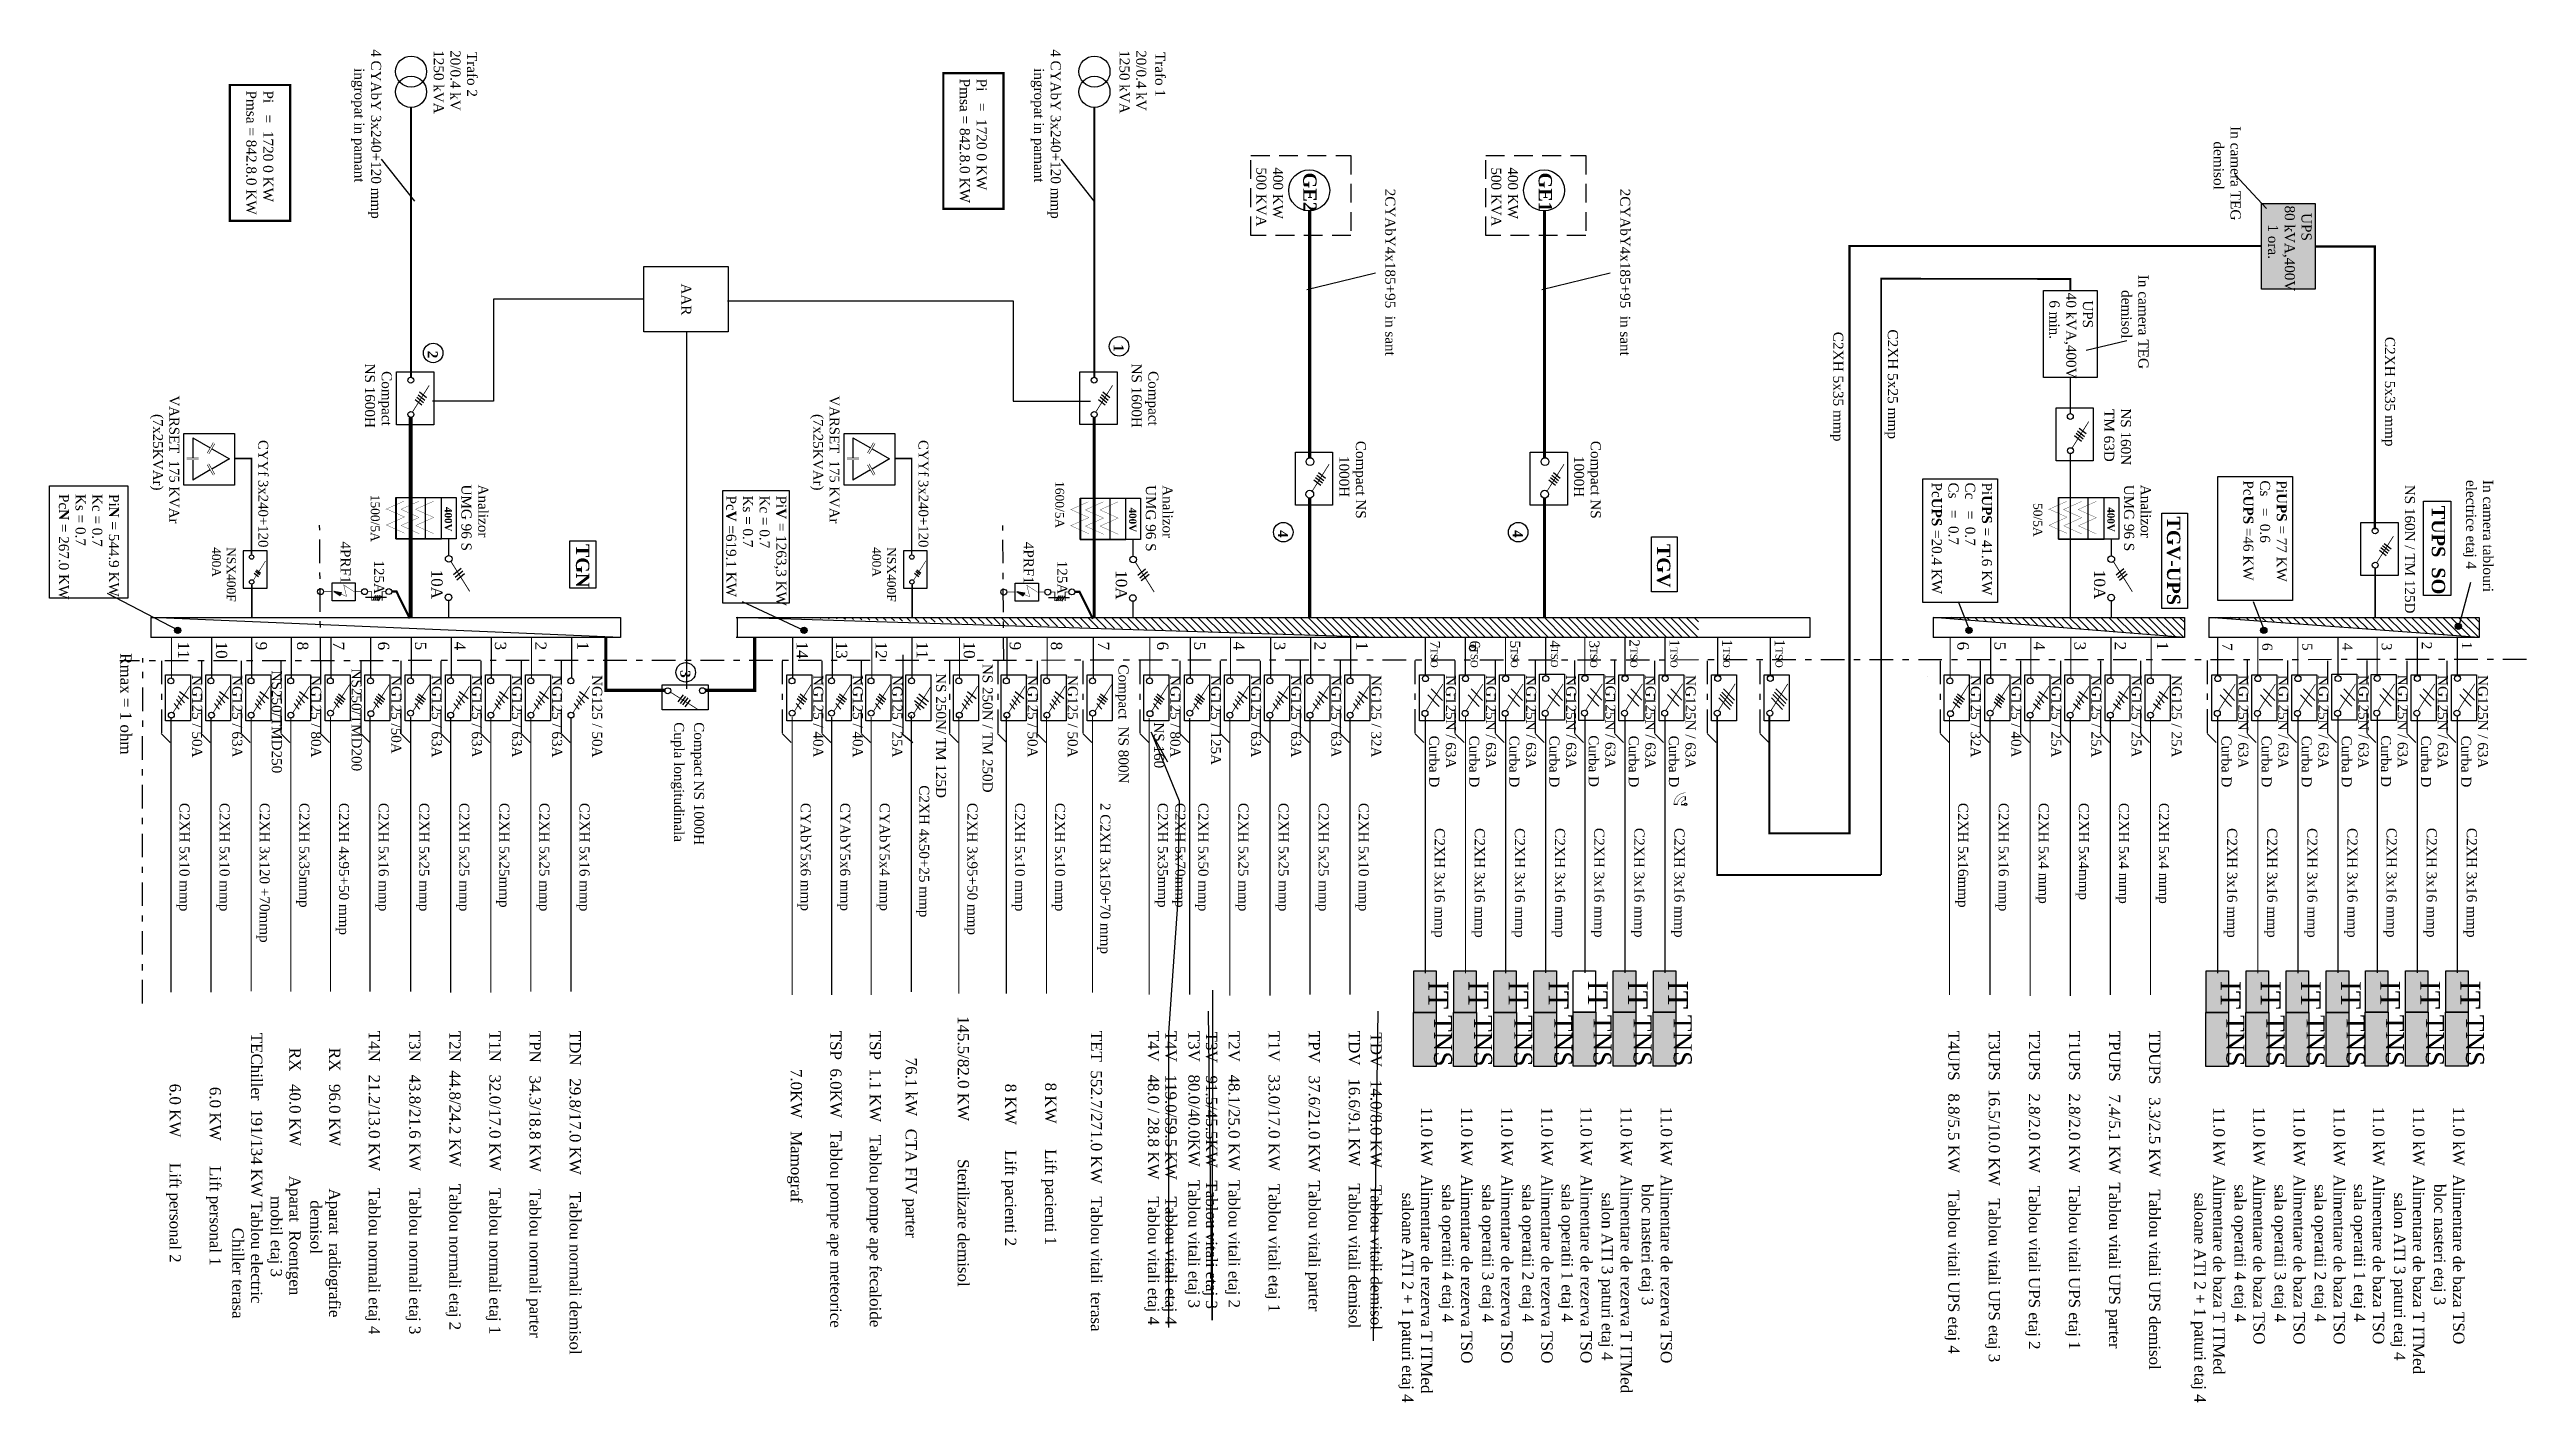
# Model space of a CAD drawing. Extents: x -12085 to 47, y -14993 to 123352.
# Drawn here: x -12065.2 to -12009.5, y -14936.9 to -14906.6 of the extents above; entities that cross this region are included whole.
import ezdxf

# ---------------------------------------------------------------- set-up
doc = ezdxf.new("R2010")
doc.units = 0
doc.header["$MEASUREMENT"] = 0
doc.linetypes.add('DASHED', pattern=[0.211667, 0.141111, -0.070556])
doc.linetypes.add('DOUBLE_DASHED', pattern=[1.093611, 0.529167, -0.211667, 0.141111, -0.211667])
doc.layers.get('0').update_dxf_attribs({"linetype": 'CONTINUOUS'})
doc.layers.add('Circuite', color=7, linetype='CONTINUOUS', lineweight=25)
doc.layers.add('monitorizare', color=3, linetype='CONTINUOUS', lineweight=25)
for name, color, linetype in [('circuite iluminat normal', 7, 'CONTINUOUS'), ('circuite prize normal', 7, 'CONTINUOUS'), ('ELECTRICAL', 7, 'CONTINUOUS'), ('Texte', 7, 'CONTINUOUS')]:
    doc.layers.add(name, color=color, linetype=linetype)

msp = doc.modelspace()

# ---------------------------------------------------------------- texts
at = {"layer": 'Circuite', "linetype": 'Continuous', "attachment_point": 1, "rotation": 270}
for s, insert, char_height, width in [('{\\fTimes New Roman|b0|i0|c0|p18;VARSET  175 KVAr\\P     (7x25KVAr)}', (-12062.238, -14914.33), 0.22, 2.83991), ('{\\fTimes New Roman|b0|i0|c0|p18;VARSET  175 KVAr\\P     (7x25KVAr)}', (-12047.416, -14914.33), 0.22, 2.83991), ('{\\fTimes New Roman|b0|i0|c0|p18;NSX400F\\P400A}', (-12060.97, -14917.734), 0.2, 1.74668), ('{\\fTimes New Roman|b0|i0|c0|p18;4PRF1}', (-12058.393, -14917.606), 0.22501, 2.00758), ('{\\fTimes New Roman|b0|i0|c0|p18;NSX400F\\P400A}', (-12046.148, -14917.734), 0.2, 1.74668), ('{\\fTimes New Roman|b0|i0|c0|p18;4PRF1}', (-12043.056, -14917.614), 0.22501, 2.00758), ('{\\fTimes New Roman|b0|i0|c0|p18;125A}', (-12057.639, -14918.03), 0.22501, 0.72545), ('{\\fTimes New Roman|b0|i0|c0|p18;125A}', (-12042.303, -14918.037), 0.22501, 0.72545)]:
    msp.add_mtext(s, dxfattribs=dict(at, insert=insert, char_height=char_height, width=width))
at = {"layer": 'Circuite', "linetype": 'DOUBLE_DASHED', "char_height": 0.22, "width": 3.78875, "attachment_point": 1, "rotation": 270}
for insert in [(-12060.242, -14915.328), (-12045.42, -14915.328)]:
    msp.add_mtext('{\\fTimes New Roman|b0|i0|c0|p18;CYYf 3x240+120}', dxfattribs=dict(at, insert=insert))
at = {"layer": 'Circuite', "color": 5, "linetype": 'Continuous', "char_height": 0.225015, "width": 3.27837, "attachment_point": 1, "rotation": 270}
for s, insert in [('{\\fTimes New Roman|b0|i0|c0|p18;Pi\\fTimes New Roman|b1|i0|c0|p18;UPS\\fTimes New Roman|b0|i0|c0|p18; = 41.6 KW\\PCc   =  0.7\\PCs   =  0.7\\PPc\\fTimes New Roman|b1|i0|c0|p18;UPS\\fTimes New Roman|b0|i0|c0|p18; =20.4 KW}', (-12021.541, -14916.283)), ('{\\fTimes New Roman|b0|i0|c0|p18;Pi\\fTimes New Roman|b1|i0|c0|p18;UPS\\fTimes New Roman|b0|i0|c0|p18; = 77 KW\\PCs   =  0.6\\PPc\\fTimes New Roman|b1|i0|c0|p18;UPS\\fTimes New Roman|b0|i0|c0|p18; =46 KW}', (-12014.921, -14916.235))]:
    msp.add_mtext(s, dxfattribs=dict(at, insert=insert))
at = {"layer": 'Circuite', "attachment_point": 1, "rotation": 270}
for s, insert, char_height, width in [('{\\fTimes New Roman|b0|i0|c0|p18;     \\H0.6x;   IT}', (-12033.748, -14925.569), 0.7425, 25.06048), ('{\\fTimes New Roman|b0|i0|c0|p18;     \\H0.6x;   IT}', (-12032.848, -14925.569), 0.7425, 25.06048), ('{\\fTimes New Roman|b0|i0|c0|p18;     \\H0.6x;   IT}', (-12031.948, -14925.569), 0.7425, 25.06048), ('{\\fTimes New Roman|b0|i0|c0|p18;     \\H0.6x;   IT}', (-12031.048, -14925.568), 0.7425, 25.06048), ('{\\fTimes New Roman|b0|i0|c0|p18;     \\H0.6x;   IT}', (-12030.168, -14925.564), 0.7425, 25.06048), ('{\\fTimes New Roman|b0|i0|c0|p18;     \\H0.6x;   IT}', (-12029.268, -14925.564), 0.7425, 25.06048), ('{\\fTimes New Roman|b0|i0|c0|p18;     \\H0.6x;   IT}', (-12028.368, -14925.564), 0.7425, 25.06048), ('{\\fTimes New Roman|b0|i0|c0|p18;     \\H0.6x;   IT}', (-12015.96, -14925.569), 0.7425, 25.06048), ('{\\fTimes New Roman|b0|i0|c0|p18;     \\H0.6x;   IT}', (-12015.06, -14925.569), 0.7425, 25.06048), ('{\\fTimes New Roman|b0|i0|c0|p18;     \\H0.6x;   IT}', (-12014.16, -14925.569), 0.7425, 25.06048), ('{\\fTimes New Roman|b0|i0|c0|p18;     \\H0.6x;   IT}', (-12013.26, -14925.568), 0.7425, 25.06048), ('{\\fTimes New Roman|b0|i0|c0|p18;     \\H0.6x;   IT}', (-12012.379, -14925.564), 0.7425, 25.06048), ('{\\fTimes New Roman|b0|i0|c0|p18;     \\H0.6x;   IT}', (-12011.479, -14925.564), 0.7425, 25.06048), ('{\\fTimes New Roman|b0|i0|c0|p18;     \\H0.6x;   IT}', (-12010.579, -14925.564), 0.7425, 25.06048), ('{\\fTimes New Roman|b0|i0|c0|p18;    \\H0.5x;    TNS}', (-12033.662, -14926.406), 0.81, 27.3387), ('{\\fTimes New Roman|b0|i0|c0|p18;    \\H0.5x;    TNS}', (-12032.762, -14926.406), 0.81, 27.3387), ('{\\fTimes New Roman|b0|i0|c0|p18;    \\H0.5x;    TNS}', (-12031.862, -14926.405), 0.81, 27.3387), ('{\\fTimes New Roman|b0|i0|c0|p18;    \\H0.5x;    TNS}', (-12030.962, -14926.404), 0.81, 27.3387), ('{\\fTimes New Roman|b0|i0|c0|p18;    \\H0.5x;    TNS}', (-12030.081, -14926.4), 0.81, 27.3387), ('{\\fTimes New Roman|b0|i0|c0|p18;    \\H0.5x;    TNS}', (-12029.181, -14926.401), 0.81, 27.3387), ('{\\fTimes New Roman|b0|i0|c0|p18;    \\H0.5x;    TNS}', (-12028.281, -14926.401), 0.81, 27.3387), ('{\\fTimes New Roman|b0|i0|c0|p18;    \\H0.5x;    TNS}', (-12015.873, -14926.406), 0.81, 27.3387), ('{\\fTimes New Roman|b0|i0|c0|p18;    \\H0.5x;    TNS}', (-12014.973, -14926.406), 0.81, 27.3387), ('{\\fTimes New Roman|b0|i0|c0|p18;    \\H0.5x;    TNS}', (-12014.073, -14926.405), 0.81, 27.3387), ('{\\fTimes New Roman|b0|i0|c0|p18;    \\H0.5x;    TNS}', (-12013.173, -14926.404), 0.81, 27.3387), ('{\\fTimes New Roman|b0|i0|c0|p18;    \\H0.5x;    TNS}', (-12012.293, -14926.4), 0.81, 27.3387), ('{\\fTimes New Roman|b0|i0|c0|p18;    \\H0.5x;    TNS}', (-12011.393, -14926.401), 0.81, 27.3387), ('{\\fTimes New Roman|b0|i0|c0|p18;    \\H0.5x;    TNS}', (-12010.493, -14926.401), 0.81, 27.3387)]:
    msp.add_mtext(s, dxfattribs=dict(at, insert=insert, char_height=char_height, width=width))
at = {"layer": 'circuite prize normal', "linetype": 'Continuous', "insert": (-12060.373, -14928.64), "char_height": 0.25202, "width": 17.17508, "attachment_point": 1, "rotation": 270}
msp.add_mtext('{\\fTimes New Roman|b0|i0|c0|p18;TEChiller  191/134 KW Tablou electric \\P                                              Chiller terasa}', dxfattribs=at)
at = {"layer": 'ELECTRICAL', "linetype": 'DOUBLE_DASHED', "attachment_point": 1, "rotation": 270}
for s, insert, char_height, width in [('{\\fTimes New Roman|b0|i0|c0|p18;4 CYAbY 3x240+120 mmp\\P     ingropat in pamant}', (-12057.706, -14906.552), 0.22501, 5.01036), ('{\\fTimes New Roman|b0|i0|c0|p18;4 CYAbY 3x240+120 mmp\\P     ingropat in pamant}', (-12042.447, -14906.552), 0.22501, 5.01036), ('{\\fTimes New Roman|b0|i0|c0|p18;2CYAbY4x185+95  in sant}', (-12034.936, -14909.685), 0.22501, 6.79675), ('{\\fTimes New Roman|b0|i0|c0|p18;2CYAbY4x185+95  in sant}', (-12029.662, -14909.685), 0.22501, 5.01036), ('{\\fTimes New Roman|b0|i0|c0|p18;C2XH 5x35 mmp}', (-12024.878, -14912.898), 0.22748, 5.06517), ('{\\fTimes New Roman|b0|i0|c0|p18;C2XH 5x25 mmp}', (-12023.651, -14912.843), 0.22748, 5.06517), ('{\\fTimes New Roman|b0|i0|c0|p18;C2XH 5x35 mmp}', (-12012.49, -14913.011), 0.22748, 5.06517), ('\\fTimes New Roman|b0|i0|c0|p18;Rmax = 1 ohm', (-12063.308, -14920.115), 0.25202, 15.23268), ('{\\fTimes New Roman|b0|i0|c0|p18;C2XH 4x50+25 mmp}', (-12045.401, -14923.081), 0.22495, 6.0647), ('{\\fTimes New Roman|b0|i0|c0|p18;C2XH 5x10 mmp}', (-12062.007, -14923.477), 0.22501, 5.01036), ('{\\fTimes New Roman|b0|i0|c0|p18;C2XH 5x10 mmp}', (-12061.107, -14923.477), 0.22501, 5.01036), ('{\\fTimes New Roman|b0|i0|c0|p18;C2XH 3x120 +70mmp}', (-12060.207, -14923.477), 0.22501, 5.01036), ('{\\fTimes New Roman|b0|i0|c0|p18;C2XH 5x35mmp}', (-12059.316, -14923.477), 0.22501, 5.01036), ('{\\fTimes New Roman|b0|i0|c0|p18;C2XH 4x95+50 mmp}', (-12058.426, -14923.477), 0.22501, 5.01036), ('{\\fTimes New Roman|b0|i0|c0|p18;C2XH 5x16 mmp}', (-12057.536, -14923.477), 0.22501, 5.01036), ('{\\fTimes New Roman|b0|i0|c0|p18;C2XH 5x25 mmp}', (-12056.626, -14923.477), 0.22501, 5.01036), ('{\\fTimes New Roman|b0|i0|c0|p18;C2XH 5x25 mmp}', (-12055.726, -14923.477), 0.22501, 5.01036), ('{\\fTimes New Roman|b0|i0|c0|p18;C2XH 5x25mmp}', (-12054.826, -14923.477), 0.22501, 5.01036), ('{\\fTimes New Roman|b0|i0|c0|p18;C2XH 5x25 mmp}', (-12053.926, -14923.477), 0.22501, 5.01036), ('{\\fTimes New Roman|b0|i0|c0|p18;C2XH 5x16 mmp}', (-12053.026, -14923.477), 0.22501, 5.01036), ('{\\fTimes New Roman|b0|i0|c0|p18;\\C1;CYAbY5x6 mmp}', (-12048.061, -14923.477), 0.22501, 5.01036), ('{\\fTimes New Roman|b0|i0|c0|p18;\\C1;CYAbY5x6 mmp}', (-12047.174, -14923.477), 0.22501, 5.01036), ('{\\fTimes New Roman|b0|i0|c0|p18;\\C1;CYAbY5x4 mmp}', (-12046.286, -14923.477), 0.22501, 5.01036), ('{\\fTimes New Roman|b0|i0|c0|p18;C2XH 3x95+50 mmp}', (-12044.317, -14923.477), 0.22501, 5.01036), ('{\\fTimes New Roman|b0|i0|c0|p18;C2XH 5x10 mmp}', (-12043.25, -14923.477), 0.22501, 5.01036), ('{\\fTimes New Roman|b0|i0|c0|p18;C2XH 5x10 mmp}', (-12042.35, -14923.477), 0.22501, 5.01036), ('{\\fTimes New Roman|b0|i0|c0|p18;2 C2XH 3x150+70 mmp}', (-12041.333, -14923.477), 0.22501, 5.01036), ('{\\fTimes New Roman|b0|i0|c0|p18;C2XH 5x35mmp}', (-12040.043, -14923.477), 0.22501, 5.01036), ('{\\fTimes New Roman|b0|i0|c0|p18;C2XH 5x70mmp}', (-12039.651, -14923.477), 0.22501, 5.01036), ('{\\fTimes New Roman|b0|i0|c0|p18;C2XH 5x50 mmp}', (-12039.133, -14923.477), 0.22501, 5.01036), ('{\\fTimes New Roman|b0|i0|c0|p18;C2XH 5x25 mmp}', (-12038.233, -14923.477), 0.22501, 5.01036), ('{\\fTimes New Roman|b0|i0|c0|p18;C2XH 5x25 mmp}', (-12037.333, -14923.477), 0.22501, 5.01036), ('{\\fTimes New Roman|b0|i0|c0|p18;C2XH 5x25 mmp}', (-12036.433, -14923.477), 0.22501, 5.01036), ('\\pt3.1502;{\\fTimes New Roman|b0|i0|c0|p18;C2XH 5x10 mmp}', (-12035.533, -14923.477), 0.22501, 5.01036), ('{\\fTimes New Roman|b0|i0|c0|p18;C2XH 5x16mmp}', (-12022.075, -14923.477), 0.22501, 5.01036), ('{\\fTimes New Roman|b0|i0|c0|p18;C2XH 5x16 mmp}', (-12021.165, -14923.477), 0.22501, 5.01036), ('{\\fTimes New Roman|b0|i0|c0|p18;C2XH 5x4 mmp}', (-12020.265, -14923.477), 0.22501, 5.01036), ('{\\fTimes New Roman|b0|i0|c0|p18;C2XH 5x4mmp}', (-12019.365, -14923.477), 0.22501, 5.01036), ('{\\fTimes New Roman|b0|i0|c0|p18;C2XH 5x4 mmp}', (-12018.465, -14923.477), 0.22501, 5.01036), ('\\pt3.1502;{\\fTimes New Roman|b0|i0|c0|p18;C2XH 5x4 mmp}', (-12017.565, -14923.477), 0.22501, 5.01036), ('{\\fTimes New Roman|b0|i0|c0|p18;C2XH 3x16 mmp}', (-12033.824, -14924.043), 0.22748, 5.06517), ('{\\fTimes New Roman|b0|i0|c0|p18;C2XH 3x16 mmp}', (-12032.924, -14924.043), 0.22748, 5.06517), ('{\\fTimes New Roman|b0|i0|c0|p18;C2XH 3x16 mmp}', (-12032.024, -14924.043), 0.22748, 5.06517), ('{\\fTimes New Roman|b0|i0|c0|p18;C2XH 3x16 mmp}', (-12031.124, -14924.042), 0.22748, 5.06517), ('{\\fTimes New Roman|b0|i0|c0|p18;C2XH 3x16 mmp}', (-12030.243, -14924.038), 0.22748, 5.06517), ('{\\fTimes New Roman|b0|i0|c0|p18;C2XH 3x16 mmp}', (-12029.343, -14924.038), 0.22748, 5.06517), ('{\\fTimes New Roman|b0|i0|c0|p18;C2XH 3x16 mmp}', (-12028.443, -14924.039), 0.22748, 5.06517), ('{\\fTimes New Roman|b0|i0|c0|p18;C2XH 3x16 mmp}', (-12016.035, -14924.043), 0.22748, 5.06517), ('{\\fTimes New Roman|b0|i0|c0|p18;C2XH 3x16 mmp}', (-12015.135, -14924.043), 0.22748, 5.06517), ('{\\fTimes New Roman|b0|i0|c0|p18;C2XH 3x16 mmp}', (-12014.235, -14924.043), 0.22748, 5.06517), ('{\\fTimes New Roman|b0|i0|c0|p18;C2XH 3x16 mmp}', (-12013.335, -14924.042), 0.22748, 5.06517), ('{\\fTimes New Roman|b0|i0|c0|p18;C2XH 3x16 mmp}', (-12012.454, -14924.038), 0.22748, 5.06517), ('{\\fTimes New Roman|b0|i0|c0|p18;C2XH 3x16 mmp}', (-12011.554, -14924.038), 0.22748, 5.06517), ('{\\fTimes New Roman|b0|i0|c0|p18;C2XH 3x16 mmp}', (-12010.654, -14924.039), 0.22748, 5.06517), ('\\pt2.0161;{\\fTimes New Roman|b0|i0|c0|p18;     T4N   21.2/13.0 KW    Tablou normali etaj 4}', (-12057.732, -14928.118), 0.25202, 15.23268), ('{\\fTimes New Roman|b0|i0|c0|p18;     T3N   43.8/21.6 KW    Tablou normali etaj 3}', (-12056.822, -14928.118), 0.25202, 15.23268), ('{\\fTimes New Roman|b0|i0|c0|p18;     T2N  44.8/24.2 KW    Tablou normali etaj 2}', (-12055.922, -14928.118), 0.25202, 15.23268), ('{\\fTimes New Roman|b0|i0|c0|p18;     T1N   32.0/17.0 KW    Tablou normali etaj 1}', (-12055.022, -14928.118), 0.25202, 15.23268), ('{\\fTimes New Roman|b0|i0|c0|p18;     TPN   34.3/18.8 KW    Tablou normali parter}', (-12054.122, -14928.118), 0.25202, 15.23268), ('{\\fTimes New Roman|b0|i0|c0|p18;     TDN   29.8/17.0 KW    Tablou normali demisol}', (-12053.222, -14928.118), 0.25202, 15.23268), ('{\\fTimes New Roman|b0|i0|c0|p18;     \\C1;TSP  6.0KW   Tablou pompe ape meteorice}', (-12047.37, -14928.118), 0.25202, 15.23268), ('{\\fTimes New Roman|b0|i0|c0|p18;     \\C1;TSP  1.1 KW   Tablou pompe ape fecaloide}', (-12046.482, -14928.118), 0.25202, 15.23268), ('{\\fTimes New Roman|b0|i0|c0|p18;     TET  552.7/271.0 KW   Tablou vitali  terasa}', (-12041.519, -14928.118), 0.25202, 15.23268), ('\\A1;{\\fTimes New Roman|b0|i0|c0|p18;     T4V   48.0 / 28.8 KW    Tablou vitali etaj 4}', (-12040.239, -14928.118), 0.25202, 15.23268), ('{\\fTimes New Roman|b0|i0|c0|p18;     T4V   119.0/59.5 KW    Tablou vitali etaj 4}', (-12039.847, -14928.118), 0.25202, 15.23268), ('{\\fTimes New Roman|b0|i0|c0|p18;     T3V   80.0/40.0KW   Tablou vitali etaj 3}', (-12039.329, -14928.118), 0.25202, 15.23268), ('{\\fTimes New Roman|b0|i0|c0|p18;     T3V   91.5/45.5KW   Tablou vitali etaj 3}', (-12038.935, -14928.138), 0.25202, 15.23268), ('\\pt3.0242;{\\fTimes New Roman|b0|i0|c0|p18;     T2V   48.1/25.0 KW  Tablou vitali etaj 2}', (-12038.429, -14928.118), 0.25202, 15.23268), ('{\\fTimes New Roman|b0|i0|c0|p18;     T1V   33.0/17.0 KW   Tablou vitali etaj 1}', (-12037.529, -14928.118), 0.25202, 15.23268), ('\\A1;{\\fTimes New Roman|b0|i0|c0|p18;     TPV   37.6/21\\H1x;.0 KW  Tablou vitali parter}', (-12036.629, -14928.118), 0.25202, 15.23268), ('{\\fTimes New Roman|b0|i0|c0|p18;     TDV   16.6/9.1 KW    Tablou vitali demisol}', (-12035.729, -14928.118), 0.25202, 15.23268), ('{\\fTimes New Roman|b0|i0|c0|p18;     TDV   14.0/8.0 KW    Tablou vitali demisol}', (-12035.24, -14928.154), 0.25202, 15.23268), ('{\\fTimes New Roman|b0|i0|c0|p18;     T4UPS   8.8/5.5 KW    Tablou vitali UPS etaj 4}', (-12022.271, -14928.118), 0.25202, 15.23268), ('{\\fTimes New Roman|b0|i0|c0|p18;     T3UPS  16.5/10.0 KW   Tablou vitali UPS etaj 3}', (-12021.361, -14928.118), 0.25202, 15.23268), ('\\pt3.0242;{\\fTimes New Roman|b0|i0|c0|p18;     T2UPS   2.8/2.0 KW   Tablou vitali UPS etaj 2}', (-12020.461, -14928.118), 0.25202, 15.23268), ('{\\fTimes New Roman|b0|i0|c0|p18;     T1UPS   2.8/2.0 KW   Tablou vitali UPS etaj 1}', (-12019.561, -14928.118), 0.25202, 15.23268), ('{\\fTimes New Roman|b0|i0|c0|p18;     TPUPS   7.4/5.1 KW  Tablou vitali UPS parter}', (-12018.661, -14928.118), 0.25202, 15.23268), ('{\\fTimes New Roman|b0|i0|c0|p18;     TDUPS   3.3/2.5 KW   Tablou vitali UPS demisol}', (-12017.76, -14928.118), 0.25202, 15.23268), ('\\pt5.5444;{\\fTimes New Roman|b0|i0|c0|p18;         RX   40.0 KW       Aparat  Roentgen \\P\\ptz;                                            mobil etaj 3}', (-12059.512, -14928.118), 0.25202, 15.23268), ('{\\fTimes New Roman|b0|i0|c0|p18;         RX   96.0 KW          Aparat  radiografie\\P                                             demisol}', (-12058.622, -14928.118), 0.25202, 15.23268), ('{\\fTimes New Roman|b0|i0|c0|p18;              \\C1;7.0KW   Mamograf}', (-12048.257, -14928.118), 0.25202, 15.23268), ('{\\fTimes New Roman|b0|i0|c0|p18;         \\H1.12x; 76.1 kW   CTA FIV parter}', (-12045.678, -14928.338), 0.22501, 15.22822), ('{\\fTimes New Roman|b0|i0|c0|p18;                 6.0 KW      Lift personal 2}', (-12062.203, -14928.165), 0.25202, 15.23268), ('{\\fTimes New Roman|b0|i0|c0|p18;                  6.0 KW      Lift personal 1}', (-12061.303, -14928.141), 0.25202, 15.23268), ('{\\fTimes New Roman|b0|i0|c0|p18;                 8 KW      Lift pacienti 2}', (-12043.446, -14928.165), 0.25202, 15.23268), ('{\\fTimes New Roman|b0|i0|c0|p18;                 8 KW      Lift pacienti 1}', (-12042.546, -14928.141), 0.25202, 15.23268), ('{\\fTimes New Roman|b0|i0|c0|p18;         11.0 kW  Alimentare de rezerva T ITMed\\P                             saloane ATI 2 + 1 paturi etaj 4}', (-12034.104, -14929.441), 0.25477, 15.39932), ('{\\fTimes New Roman|b0|i0|c0|p18;         11.0 kW  Alimentare de rezerva TSO \\P                           sala operatii 4 etaj 4}', (-12033.204, -14929.441), 0.25477, 15.39932), ('{\\fTimes New Roman|b0|i0|c0|p18;         11.0 kW  Alimentare de rezerva TSO \\P                           sala operatii 3 etaj 4}', (-12032.304, -14929.441), 0.25477, 15.39932), ('{\\fTimes New Roman|b0|i0|c0|p18;         11.0 kW  Alimentare de rezerva TSO \\P                           sala operatii 2 etaj 4}', (-12031.404, -14929.44), 0.25477, 15.39932), ('{\\fTimes New Roman|b0|i0|c0|p18;         11.0 kW  Alimentare de rezerva TSO \\P                           sala operatii 1 etaj 4}', (-12030.523, -14929.436), 0.25477, 15.39932), ('{\\fTimes New Roman|b0|i0|c0|p18;         11.0 kW  Alimentare de rezerva T ITMed\\P                             salon ATI 3 paturi etaj 4}', (-12029.623, -14929.437), 0.25477, 15.39932), ('{\\fTimes New Roman|b0|i0|c0|p18;         11.0 kW  Alimentare de rezerva TSO \\P                           bloc nasteri etaj 3}', (-12028.723, -14929.437), 0.25477, 15.39932), ('{\\fTimes New Roman|b0|i0|c0|p18;         11.0 kW  Alimentare de baza T ITMed\\P                             saloane ATI 2 + 1 paturi etaj 4}', (-12016.315, -14929.441), 0.25477, 15.39932), ('{\\fTimes New Roman|b0|i0|c0|p18;         11.0 kW  Alimentare de baza TSO \\P                           sala operatii 4 etaj 4}', (-12015.415, -14929.441), 0.25477, 15.39932), ('{\\fTimes New Roman|b0|i0|c0|p18;         11.0 kW  Alimentare de baza TSO \\P                           sala operatii 3 etaj 4}', (-12014.515, -14929.441), 0.25477, 15.39932), ('{\\fTimes New Roman|b0|i0|c0|p18;         11.0 kW  Alimentare de baza TSO \\P                           sala operatii 2 etaj 4}', (-12013.615, -14929.44), 0.25477, 15.39932), ('{\\fTimes New Roman|b0|i0|c0|p18;         11.0 kW  Alimentare de baza TSO \\P                           sala operatii 1 etaj 4}', (-12012.734, -14929.436), 0.25477, 15.39932), ('{\\fTimes New Roman|b0|i0|c0|p18;         11.0 kW  Alimentare de baza T ITMed\\P                             salon ATI 3 paturi etaj 4}', (-12011.834, -14929.437), 0.25477, 15.39932), ('{\\fTimes New Roman|b0|i0|c0|p18;         11.0 kW  Alimentare de baza TSO \\P                           bloc nasteri etaj 3}', (-12010.934, -14929.437), 0.25477, 15.39932)]:
    msp.add_mtext(s, dxfattribs=dict(at, insert=insert, char_height=char_height, width=width))
at = {"layer": 'ELECTRICAL', "linetype": 'Continuous', "attachment_point": 1, "rotation": 270}
for s, insert, char_height, width in [('{\\fTimes New Roman|b0|i0|c0|p18;Trafo 2}', (-12055.55, -14906.614), 0.22501, 9.53969), ('{\\fTimes New Roman|b0|i0|c0|p18;Trafo 1}', (-12040.102, -14906.614), 0.22501, 9.53969), ('{\\fTimes New Roman|b0|i0|c0|p18;Pi   =  1720 0 KW\\PPmsa = 842.8.0 KW}', (-12044.109, -14907.213), 0.22681, 2.89763), ('{\\fTimes New Roman|b0|i0|c0|p18;Pi   =  1720 0 KW\\PPmsa = 842.8.0 KW}', (-12060.127, -14907.478), 0.22681, 2.89763), ('\\pt2.5022;{\\fTimes New Roman|b0|i0|c0|p18;In camera TEG \\P    demisol}', (-12015.957, -14908.279), 0.22748, 6.40415), ('{\\fTimes New Roman|b0|i0|c0|p18;400 KW\\P500 KVA}', (-12037.456, -14909.204), 0.22501, 1.39912), ('{\\fTimes New Roman|b1|i0|c0|p18;GE2}', (-12036.704, -14909.322), 0.3, 0.78845), ('{\\fTimes New Roman|b0|i0|c0|p18;400 KW\\P500 KVA}', (-12032.183, -14909.204), 0.22501, 1.39912), ('{\\fTimes New Roman|b1|i0|c0|p18;GE1}', (-12031.418, -14909.322), 0.3, 0.78845), ('{\\fTimes New Roman|b0|i0|c0|p18;  UPS\\P80 kVA,400V\\P     1 ora.}', (-12014.366, -14910.063), 0.22501, 2.52485), ('\\pt2.5022;{\\fTimes New Roman|b0|i0|c0|p18;In camera TEG \\P    demisol}', (-12018.026, -14911.616), 0.22748, 6.40415), ('\\fTimes New Roman|b0|i0|c0|p18;AAR', (-12050.742, -14911.812), 0.22501, 0.72545), ('{\\fTimes New Roman|b0|i0|c0|p18;  UPS\\P40 kVA,400V\\P  6 min.}', (-12019.274, -14912.021), 0.22501, 1.95916), ('{\\fTimes New Roman|b1|i0|c0|p18;\\C1;2}', (-12056.434, -14913.324), 0.22501, 0.72545), ('{\\fTimes New Roman|b1|i0|c0|p18;\\C1;1}', (-12041.035, -14913.177), 0.22501, 0.72545), ('{\\fTimes New Roman|b0|i0|c0|p18;  \\H1.1201x;NS 160N \\P  TM 63D}', (-12018.421, -14914.466), 0.20089, 6.40415), ('{\\fTimes New Roman|b0|i0|c0|p18;Pi\\fTimes New Roman|b1|i0|c0|p18;N\\fTimes New Roman|b0|i0|c0|p18; = 544.9 KW\\PKc = 0.7\\PKs = 0.7\\PPc\\fTimes New Roman|b1|i0|c0|p18;N\\fTimes New Roman|b0|i0|c0|p18; = 267.0 KW}', (-12063.591, -14916.541), 0.225015, 3.27837), ('{\\fTimes New Roman|b0|i0|c0|p18;\\C1;Pi\\fTimes New Roman|b1|i0|c0|p18;V\\fTimes New Roman|b0|i0|c0|p18; = 1263,3 KW\\PKc = 0.7\\PKs = 0.7\\PPc\\fTimes New Roman|b1|i0|c0|p18;V\\fTimes New Roman|b0|i0|c0|p18; =619.1 KW}', (-12048.608, -14916.575), 0.225015, 3.27837), ('{\\fTimes New Roman|b0|i0|c0|p18;  \\H1.1201x;NS 160N / TM 125D}', (-12012.044, -14916.182), 0.20089, 6.40415), ('{\\fTimes New Roman|b0|i0|c0|p18;In camera tablouri \\Pelectrice etaj 4}', (-12010.288, -14916.224), 0.22748, 6.40415), ('{\\fTimes New Roman|b1|i0|c0|p18;\\C5;TGV-UPS}', (-12017.311, -14917.044), 0.3, 6.40415), ('{\\fTimes New Roman|b1|i0|c0|p18;\\C5;TUPS  SO}', (-12011.366, -14916.803), 0.3, 6.40415), ('{\\fTimes New Roman|b1|i0|c0|p18;\\C7;TGN}', (-12053.031, -14917.661), 0.3, 6.40415), ('{\\fTimes New Roman|b1|i0|c0|p18;\\C1;4}', (-12037.347, -14917.351), 0.22501, 0.72545), ('{\\fTimes New Roman|b1|i0|c0|p18;\\C1;4}', (-12032.073, -14917.351), 0.22501, 0.72545), ('{\\fTimes New Roman|b1|i0|c0|p18;\\C1;TGV}', (-12028.761, -14917.661), 0.3, 6.40415), ('{\\fTimes New Roman|b0|i0|c0|p18;11}', (-12062.013, -14919.856), 0.25275, 0.81487), ('{\\fTimes New Roman|b0|i0|c0|p18;10}', (-12061.162, -14919.856), 0.25275, 0.81487), ('{\\fTimes New Roman|b0|i0|c0|p18;9}', (-12060.267, -14919.856), 0.25275, 0.81487), ('{\\fTimes New Roman|b0|i0|c0|p18;8}', (-12059.341, -14919.856), 0.25275, 0.81487), ('{\\fTimes New Roman|b0|i0|c0|p18;7}', (-12058.531, -14919.856), 0.25275, 0.81487), ('{\\fTimes New Roman|b0|i0|c0|p18;6}', (-12057.524, -14919.856), 0.25275, 0.81487), ('{\\fTimes New Roman|b0|i0|c0|p18;5}', (-12056.692, -14919.856), 0.25275, 0.81487), ('{\\fTimes New Roman|b0|i0|c0|p18;4}', (-12055.81, -14919.856), 0.25275, 0.81487), ('{\\fTimes New Roman|b0|i0|c0|p18;3}', (-12054.898, -14919.856), 0.25275, 0.81487), ('{\\fTimes New Roman|b0|i0|c0|p18;2}', (-12053.994, -14919.856), 0.25275, 0.81487), ('{\\fTimes New Roman|b0|i0|c0|p18;1}', (-12053.048, -14919.856), 0.25275, 0.81487), ('{\\fTimes New Roman|b0|i0|c0|p18;\\C1;14}', (-12048.127, -14919.856), 0.25275, 0.81487), ('{\\fTimes New Roman|b0|i0|c0|p18;\\C1;13}', (-12047.24, -14919.856), 0.25275, 0.81487), ('{\\fTimes New Roman|b0|i0|c0|p18;\\C1;12}', (-12046.352, -14919.856), 0.25275, 0.81487), ('{\\fTimes New Roman|b0|i0|c0|p18;11}', (-12045.43, -14919.856), 0.25275, 0.81487), ('{\\fTimes New Roman|b0|i0|c0|p18;10}', (-12044.374, -14919.856), 0.25275, 0.81487), ('{\\fTimes New Roman|b0|i0|c0|p18;9}', (-12043.342, -14919.856), 0.25275, 0.81487), ('{\\fTimes New Roman|b0|i0|c0|p18;8}', (-12042.416, -14919.857), 0.25275, 0.81487), ('{\\fTimes New Roman|b0|i0|c0|p18;7}', (-12041.359, -14919.857), 0.25275, 0.81487), ('{\\fTimes New Roman|b0|i0|c0|p18;6}', (-12040.031, -14919.857), 0.25275, 0.81487), ('{\\fTimes New Roman|b0|i0|c0|p18;5}', (-12039.199, -14919.857), 0.25275, 0.81487), ('{\\fTimes New Roman|b0|i0|c0|p18;4}', (-12038.317, -14919.857), 0.25275, 0.81487), ('{\\fTimes New Roman|b0|i0|c0|p18;3}', (-12037.405, -14919.857), 0.25275, 0.81487), ('{\\fTimes New Roman|b0|i0|c0|p18;2}', (-12036.501, -14919.857), 0.25275, 0.81487), ('{\\fTimes New Roman|b0|i0|c0|p18;1}', (-12035.555, -14919.857), 0.25275, 0.81487), ('{\\fTimes New Roman|b0|i0|c0|p18;7}', (-12033.933, -14919.832), 0.22748, 0.73338), ('{\\fTimes New Roman|b0|i0|c0|p18;TSO}', (-12033.983, -14919.985), 0.16, 0.73338), ('{\\fTimes New Roman|b0|i0|c0|p18;6}', (-12033.033, -14919.832), 0.22748, 0.73338), ('{\\fTimes New Roman|b0|i0|c0|p18;TSO}', (-12033.083, -14919.985), 0.16, 0.73338), ('{\\fTimes New Roman|b0|i0|c0|p18;5}', (-12032.133, -14919.831), 0.22748, 0.73338), ('{\\fTimes New Roman|b0|i0|c0|p18;TSO}', (-12032.183, -14919.985), 0.16, 0.73338), ('{\\fTimes New Roman|b0|i0|c0|p18;4}', (-12031.233, -14919.827), 0.22748, 0.73338), ('{\\fTimes New Roman|b0|i0|c0|p18;TSO}', (-12031.283, -14919.978), 0.16, 0.73338), ('{\\fTimes New Roman|b0|i0|c0|p18;3}', (-12030.353, -14919.828), 0.22748, 0.73338), ('{\\fTimes New Roman|b0|i0|c0|p18;TSO}', (-12030.402, -14919.985), 0.16, 0.73338), ('{\\fTimes New Roman|b0|i0|c0|p18;2}', (-12029.453, -14919.803), 0.22748, 0.73338), ('{\\fTimes New Roman|b0|i0|c0|p18;TSO}', (-12029.502, -14919.985), 0.16, 0.73338), ('{\\fTimes New Roman|b0|i0|c0|p18;1}', (-12028.553, -14919.803), 0.22748, 0.73338), ('{\\fTimes New Roman|b0|i0|c0|p18;TSO}', (-12028.602, -14919.985), 0.16, 0.73338), ('{\\fTimes New Roman|b0|i0|c0|p18;1}', (-12027.372, -14919.803), 0.22748, 0.73338), ('{\\fTimes New Roman|b0|i0|c0|p18;TSO}', (-12027.421, -14919.985), 0.16, 0.73338), ('{\\fTimes New Roman|b0|i0|c0|p18;1}', (-12026.191, -14919.803), 0.22748, 0.73338), ('{\\fTimes New Roman|b0|i0|c0|p18;TSO}', (-12026.24, -14919.985), 0.16, 0.73338), ('{\\fTimes New Roman|b0|i0|c0|p18;6}', (-12022.063, -14919.856), 0.25275, 0.81487), ('{\\fTimes New Roman|b0|i0|c0|p18;5}', (-12021.231, -14919.856), 0.25275, 0.81487), ('{\\fTimes New Roman|b0|i0|c0|p18;4}', (-12020.349, -14919.856), 0.25275, 0.81487), ('{\\fTimes New Roman|b0|i0|c0|p18;3}', (-12019.437, -14919.856), 0.25275, 0.81487), ('{\\fTimes New Roman|b0|i0|c0|p18;2}', (-12018.532, -14919.856), 0.25275, 0.81487), ('{\\fTimes New Roman|b0|i0|c0|p18;1}', (-12017.586, -14919.856), 0.25275, 0.81487), ('{\\fTimes New Roman|b0|i0|c0|p18;7}', (-12016.145, -14919.886), 0.22748, 0.73338), ('{\\fTimes New Roman|b0|i0|c0|p18;6}', (-12015.245, -14919.886), 0.22748, 0.73338), ('{\\fTimes New Roman|b0|i0|c0|p18;5}', (-12014.345, -14919.885), 0.22748, 0.73338), ('{\\fTimes New Roman|b0|i0|c0|p18;4}', (-12013.445, -14919.881), 0.22748, 0.73338), ('{\\fTimes New Roman|b0|i0|c0|p18;3}', (-12012.564, -14919.882), 0.22748, 0.73338), ('{\\fTimes New Roman|b0|i0|c0|p18;2}', (-12011.664, -14919.857), 0.22748, 0.73338), ('{\\fTimes New Roman|b0|i0|c0|p18;1}', (-12010.764, -14919.857), 0.22748, 0.73338), ('{\\fTimes New Roman|b0|i0|c0|p18;NG125 / 50A }', (-12061.724, -14920.607), 0.225, 62.98872), ('{\\fTimes New Roman|b0|i0|c0|p18;NG125 / 63A }', (-12060.824, -14920.607), 0.225, 62.98872), ('{\\fTimes New Roman|b0|i0|c0|p18;NS250/TMD250}', (-12059.935, -14920.507), 0.225, 62.98872), ('{\\fTimes New Roman|b0|i0|c0|p18;NG125 / 80A }', (-12059.053, -14920.607), 0.225, 62.98872), ('{\\fTimes New Roman|b0|i0|c0|p18;NS250/TMD200}', (-12058.144, -14920.46), 0.225, 62.98872), ('{\\fTimes New Roman|b0|i0|c0|p18;NG125 /50A }', (-12057.253, -14920.607), 0.225, 62.98872), ('{\\fTimes New Roman|b0|i0|c0|p18;NG125 / 63A }', (-12056.344, -14920.607), 0.225, 62.98872), ('{\\fTimes New Roman|b0|i0|c0|p18;NG125 / 63A }', (-12055.443, -14920.607), 0.225, 62.98872), ('{\\fTimes New Roman|b0|i0|c0|p18;NG125 / 63A }', (-12054.543, -14920.607), 0.225, 62.98872), ('\\pt6.525;{\\fTimes New Roman|b0|i0|c0|p18;NG125 / 63A }', (-12053.643, -14920.607), 0.225, 62.98872), ('{\\fTimes New Roman|b0|i0|c0|p18;NG125 / 50A }', (-12052.743, -14920.607), 0.225, 62.98872), ('{\\fTimes New Roman|b1|i0|c0|p18;\\C1;3}', (-12050.764, -14920.497), 0.22501, 0.72545), ('{\\fTimes New Roman|b0|i0|c0|p18;NG125 / 40A }', (-12047.779, -14920.607), 0.225, 62.98872), ('{\\fTimes New Roman|b0|i0|c0|p18;NG125 / 40A }', (-12046.891, -14920.607), 0.225, 62.98872), ('{\\fTimes New Roman|b0|i0|c0|p18;NG125 / 25A }', (-12046.004, -14920.607), 0.225, 62.98872), ('{\\fTimes New Roman|b0|i0|c0|p18;  NS 250N/ TM 125D}', (-12045.022, -14920.393), 0.22495, 3.6997), ('{\\fTimes New Roman|b0|i0|c0|p18;  \\H1.1201x;NS 250N / TM 250D}', (-12043.977, -14920.203), 0.20089, 6.40415), ('{\\fTimes New Roman|b0|i0|c0|p18;NG125 / 50A }', (-12042.967, -14920.607), 0.225, 62.98872), ('{\\fTimes New Roman|b0|i0|c0|p18;NG125 / 50A }', (-12042.067, -14920.607), 0.225, 62.98872), ('{\\fTimes New Roman|b0|i0|c0|p18;  Compact  NS 800N}', (-12040.925, -14920.198), 0.22501, 9.53969), ('{\\fTimes New Roman|b0|i0|c0|p18;NG125 / 80A}', (-12039.76, -14920.607), 0.225, 62.98872), ('{\\fTimes New Roman|b0|i0|c0|p18;NG125 / 125A }', (-12038.851, -14920.607), 0.225, 62.98872), ('{\\fTimes New Roman|b0|i0|c0|p18;NG125 / 63A }', (-12037.95, -14920.607), 0.225, 62.98872), ('{\\fTimes New Roman|b0|i0|c0|p18;NG125 / 63A }', (-12037.05, -14920.607), 0.225, 62.98872), ('\\pt6.525;{\\fTimes New Roman|b0|i0|c0|p18;NG125 / 63A }', (-12036.15, -14920.607), 0.225, 62.98872), ('{\\fTimes New Roman|b0|i0|c0|p18;NG125 / 32A }', (-12035.25, -14920.607), 0.225, 62.98872), ('{\\fTimes New Roman|b0|i0|c0|p18;NG125N / 63A\\P                Curba D}', (-12033.576, -14920.607), 0.225, 62.98872), ('{\\fTimes New Roman|b0|i0|c0|p18;NG125N / 63A\\P                Curba D}', (-12032.676, -14920.607), 0.225, 62.98872), ('{\\fTimes New Roman|b0|i0|c0|p18;NG125N / 63A\\P                Curba D}', (-12031.776, -14920.607), 0.225, 62.98872), ('{\\fTimes New Roman|b0|i0|c0|p18;NG125N / 63A\\P                Curba D}', (-12030.876, -14920.607), 0.225, 62.98872), ('{\\fTimes New Roman|b0|i0|c0|p18;NG125N / 63A\\P                Curba D}', (-12029.995, -14920.599), 0.225, 62.98872), ('{\\fTimes New Roman|b0|i0|c0|p18;NG125N / 63A\\P                Curba D}', (-12029.095, -14920.607), 0.225, 62.98872), ('{\\fTimes New Roman|b0|i0|c0|p18;NG125N / 63A\\P                Curba D}', (-12028.195, -14920.607), 0.225, 62.98872), ('{\\fTimes New Roman|b0|i0|c0|p18;NG125 / 32A }', (-12021.792, -14920.607), 0.225, 62.98872), ('{\\fTimes New Roman|b0|i0|c0|p18;NG125 / 40A }', (-12020.882, -14920.607), 0.225, 62.98872), ('{\\fTimes New Roman|b0|i0|c0|p18;NG125 / 25A }', (-12019.982, -14920.607), 0.225, 62.98872), ('{\\fTimes New Roman|b0|i0|c0|p18;NG125 / 25A }', (-12019.082, -14920.607), 0.225, 62.98872), ('\\pt6.525;{\\fTimes New Roman|b0|i0|c0|p18;NG125 / 25A }', (-12018.182, -14920.607), 0.225, 62.98872), ('{\\fTimes New Roman|b0|i0|c0|p18;NG125 / 25A }', (-12017.282, -14920.607), 0.225, 62.98872), ('{\\fTimes New Roman|b0|i0|c0|p18;NG125N / 63A\\P                Curba D}', (-12015.787, -14920.607), 0.225, 62.98872), ('{\\fTimes New Roman|b0|i0|c0|p18;NG125N / 63A\\P                Curba D}', (-12014.887, -14920.607), 0.225, 62.98872), ('{\\fTimes New Roman|b0|i0|c0|p18;NG125N / 63A\\P                Curba D}', (-12013.987, -14920.607), 0.225, 62.98872), ('{\\fTimes New Roman|b0|i0|c0|p18;NG125N / 63A\\P                Curba D}', (-12013.087, -14920.607), 0.225, 62.98872), ('{\\fTimes New Roman|b0|i0|c0|p18;NG125N / 63A\\P                Curba D}', (-12012.206, -14920.599), 0.225, 62.98872), ('{\\fTimes New Roman|b0|i0|c0|p18;NG125N / 63A\\P                Curba D}', (-12011.306, -14920.607), 0.225, 62.98872), ('{\\fTimes New Roman|b0|i0|c0|p18;NG125N / 63A\\P                Curba D}', (-12010.406, -14920.607), 0.225, 62.98872), ('{\\fTimes New Roman|b0|i0|c0|p18;NS 160}', (-12040.127, -14921.668), 0.225, 62.98872), ('{\\fTimes New Roman|b0|i0|c0|p18;      \\H1.12x; 145.5/82.0 KW         Sterilizare demisol}', (-12044.507, -14927.658), 0.22501, 7.4268)]:
    msp.add_mtext(s, dxfattribs=dict(at, insert=insert, char_height=char_height, width=width))
at = {"layer": 'Texte', "linetype": 'Continuous', "attachment_point": 1, "rotation": 270}
for s, insert, char_height, width in [('{\\fTimes New Roman|b0|i0|c0|p18;20/0.4 kV\\P1250 kVA}', (-12055.924, -14906.574), 0.22501, 1.89523), ('{\\fTimes New Roman|b0|i0|c0|p18;20/0.4 kV\\P1250 kVA}', (-12040.528, -14906.574), 0.22501, 1.89523), ('{\\fTimes New Roman|b0|i0|c0|p18;  Compact \\PNS 1600H}', (-12057.468, -14913.611), 0.22501, 1.89523), ('{\\fTimes New Roman|b0|i0|c0|p18;  Compact \\PNS 1600H}', (-12040.255, -14913.61), 0.22501, 1.89523), ('{\\fTimes New Roman|b0|i0|c0|p18;Compact NS \\P    1000H}', (-12035.596, -14915.347), 0.22501, 2.4893), ('{\\fTimes New Roman|b0|i0|c0|p18;Compact NS \\P    1000H}', (-12030.323, -14915.347), 0.22501, 2.4893), ('{\\fTimes New Roman|b0|i0|c0|p18;1500/5A}', (-12057.738, -14916.556), 0.2, 1.29972), ('{\\fTimes New Roman|b0|i0|c0|p18;1600/5A}', (-12042.372, -14916.251), 0.2, 1.29972), ('{\\fTimes New Roman|b1|i0|c0|p18;400V}', (-12056.114, -14916.832), 0.16429, 0.27811), ('{\\fTimes New Roman|b1|i0|c0|p18;400V}', (-12040.749, -14916.845), 0.16429, 0.27811), ('{\\fTimes New Roman|b0|i0|c0|p18;50/5A}', (-12020.41, -14916.743), 0.2, 1.29972), ('{\\fTimes New Roman|b1|i0|c0|p18;400V}', (-12018.787, -14916.838), 0.16429, 0.27811), ('{\\fTimes New Roman|b0|i0|c0|p18;10A}', (-12056.325, -14918.24), 0.25275, 1.74691), ('{\\fTimes New Roman|b0|i0|c0|p18;10A}', (-12040.959, -14918.254), 0.25275, 1.74691), ('{\\fTimes New Roman|b0|i0|c0|p18;10A}', (-12018.997, -14918.246), 0.25275, 1.74691), ('{\\fTimes New Roman|b0|i0|c0|p18;Cupla longitudinala}', (-12050.904, -14921.665), 0.22501, 3.08351), ('{\\fTimes New Roman|b0|i0|c0|p18;Compact NS 1000H}', (-12050.455, -14921.665), 0.22501, 3.08351)]:
    msp.add_mtext(s, dxfattribs=dict(at, insert=insert, char_height=char_height, width=width))
at = {"layer": 'Texte', "linetype": 'DOUBLE_DASHED', "char_height": 0.22501, "width": 5.62796, "attachment_point": 1, "rotation": 270}
for insert in [(-12055.302, -14916.327), (-12039.936, -14916.341), (-12017.974, -14916.333)]:
    msp.add_mtext('{\\fTimes New Roman|b0|i0|c0|p18;Analizor \\PUMG 96 S}', dxfattribs=dict(at, insert=insert))

# ---------------------------------------------------------------- blocks, each defined once
blk = doc.blocks.new('A$C719065E5')
at = {"color": 3, "lineweight": 30}
for p, q in [((0.166, 0.266), (0.086, 0.266)), ((0.266, 0.166), (0.266, 0.239))]:
    blk.add_line(p, q, dxfattribs=at)
at = {"color": 3, "lineweight": 30, "const_width": 0.01, "flags": 128}
for points in [[(0.005, 0.266, 0.414214), (0.266, 0.005)], [(0.086, 0.266, 0.414214), (0.266, 0.086)], [(0.166, 0.266, 0.414214), (0.266, 0.166)]]:
    blk.add_lwpolyline(points, format="xyb", dxfattribs=at)
for points in [[(0.166, 0.266), (0.086, 0.266)], [(0.266, 0.166), (0.266, 0.239)], [(0.266, 0.086), (0.266, 0.005)]]:
    blk.add_lwpolyline(points, dxfattribs=at)
at = {"color": 3, "lineweight": 30, "flags": 128}
blk.add_lwpolyline([(0.266, 0.086), (0.266, 0.005)], dxfattribs=at)
at = {"color": 3, "lineweight": 30}
blk.add_circle((0.266, 0.266), 0.0265, dxfattribs=at)

# ---------------------------------------------------------------- hatches: boundary and pattern name
at = {"layer": 'Circuite', "linetype": 'DASHED', "ltscale": 5, "true_color": 0xffe79e}
msp.add_hatch(color=41, dxfattribs=at).paths.add_polyline_path([(-12015.486, -14911.943), (-12014.284, -14911.943), (-12014.284, -14910.02), (-12015.486, -14910.02)])
at = {"layer": 'Circuite', "linetype": 'Continuous'}
h = msp.add_hatch(color=256, dxfattribs=at)
h.paths.add_polyline_path([(-12058.614, -14918.785), (-12058.6, -14918.751), (-12058.76, -14918.723)])
h.paths.add_polyline_path([(-12058.628, -14918.82), (-12058.614, -14918.785), (-12058.76, -14918.723), (-12058.768, -14918.722)])
h = msp.add_hatch(color=256, dxfattribs=at)
h.paths.add_polyline_path([(-12043.277, -14918.792), (-12043.263, -14918.759), (-12043.423, -14918.731)])
h.paths.add_polyline_path([(-12043.292, -14918.827), (-12043.277, -14918.792), (-12043.423, -14918.731), (-12043.431, -14918.729)])
at = {"layer": 'Circuite', "linetype": 'Continuous', "ltscale": 5}
h = msp.add_hatch(dxfattribs=at)
h.set_pattern_fill('ANSI31', color=1, angle=-90, style=0)
h.set_pattern_definition([(315, (-11933.80855, -14900.24343), (0.08838835, 0.08838835), [])])
h.paths.add_polyline_path([(-12028.129, -14919.759), (-12028.129, -14919.312), (-12042.974, -14919.312), (-12042.973, -14919.499), (-12035.29, -14919.759)])
h.paths.add_polyline_path([(-12042.973, -14919.499), (-12042.974, -14919.312), (-12044.284, -14919.312), (-12044.228, -14919.457)])
h.paths.add_polyline_path([(-12044.228, -14919.457), (-12044.284, -14919.312), (-12048.485, -14919.312)])
at = {"layer": 'circuite iluminat normal', "true_color": 0xffe085}
for points in [[(-12034.523, -14928.182), (-12034.021, -14928.182), (-12034.021, -14927.25), (-12034.523, -14927.25)], [(-12033.623, -14928.182), (-12033.121, -14928.182), (-12033.121, -14927.25), (-12033.623, -14927.25)], [(-12032.723, -14928.181), (-12032.221, -14928.181), (-12032.221, -14927.249), (-12032.723, -14927.249)], [(-12031.823, -14928.18), (-12031.321, -14928.18), (-12031.321, -14927.249), (-12031.823, -14927.249)], [(-12030.042, -14928.177), (-12029.54, -14928.177), (-12029.54, -14927.245), (-12030.042, -14927.245)], [(-12029.142, -14928.177), (-12028.64, -14928.177), (-12028.64, -14927.245), (-12029.142, -14927.245)], [(-12016.734, -14928.182), (-12016.232, -14928.182), (-12016.232, -14927.25), (-12016.734, -14927.25)], [(-12015.834, -14928.182), (-12015.332, -14928.182), (-12015.332, -14927.25), (-12015.834, -14927.25)], [(-12014.934, -14928.181), (-12014.432, -14928.181), (-12014.432, -14927.249), (-12014.934, -14927.249)], [(-12014.034, -14928.18), (-12013.532, -14928.18), (-12013.532, -14927.249), (-12014.034, -14927.249)], [(-12013.154, -14928.176), (-12012.652, -14928.176), (-12012.652, -14927.245), (-12013.154, -14927.245)], [(-12012.254, -14928.177), (-12011.752, -14928.177), (-12011.752, -14927.245), (-12012.254, -14927.245)], [(-12011.354, -14928.177), (-12010.852, -14928.177), (-12010.852, -14927.245), (-12011.354, -14927.245)]]:
    msp.add_hatch(color=41, dxfattribs=at).paths.add_polyline_path(points)
at = {"layer": 'circuite iluminat normal', "true_color": 0xff8a8a}
for points in [[(-12034.528, -14929.396), (-12034.016, -14929.396), (-12034.016, -14928.182), (-12034.528, -14928.182)], [(-12033.628, -14929.396), (-12033.116, -14929.396), (-12033.116, -14928.182), (-12033.628, -14928.182)], [(-12032.728, -14929.395), (-12032.216, -14929.395), (-12032.216, -14928.181), (-12032.728, -14928.181)], [(-12031.828, -14929.395), (-12031.316, -14929.395), (-12031.316, -14928.18), (-12031.828, -14928.18)], [(-12030.947, -14929.391), (-12030.436, -14929.391), (-12030.436, -14928.176), (-12030.947, -14928.176)], [(-12030.047, -14929.391), (-12029.536, -14929.391), (-12029.536, -14928.177), (-12030.047, -14928.177)], [(-12029.147, -14929.391), (-12028.636, -14929.391), (-12028.636, -14928.177), (-12029.147, -14928.177)], [(-12016.739, -14929.396), (-12016.228, -14929.396), (-12016.228, -14928.182), (-12016.739, -14928.182)], [(-12015.839, -14929.396), (-12015.328, -14929.396), (-12015.328, -14928.182), (-12015.839, -14928.182)], [(-12014.939, -14929.395), (-12014.428, -14929.395), (-12014.428, -14928.181), (-12014.939, -14928.181)], [(-12014.039, -14929.395), (-12013.528, -14929.395), (-12013.528, -14928.18), (-12014.039, -14928.18)], [(-12013.159, -14929.391), (-12012.647, -14929.391), (-12012.647, -14928.176), (-12013.159, -14928.176)], [(-12012.259, -14929.391), (-12011.747, -14929.391), (-12011.747, -14928.177), (-12012.259, -14928.177)], [(-12011.359, -14929.391), (-12010.847, -14929.391), (-12010.847, -14928.177), (-12011.359, -14928.177)]]:
    msp.add_hatch(color=11, dxfattribs=at).paths.add_polyline_path(points)
at = {"layer": 'ELECTRICAL', "linetype": 'Continuous'}
h = msp.add_hatch(dxfattribs=at)
h.set_pattern_fill('ANSI31', color=5, angle=-90, style=0)
h.set_pattern_definition([(315, (-11922.21469, -15031.57399), (0.08838835, 0.08838835), [])])
h.paths.add_polyline_path([(-12017.22, -14919.759), (-12017.22, -14919.312), (-12022.859, -14919.312)])
h = msp.add_hatch(dxfattribs=at)
h.set_pattern_fill('ANSI31', color=5, angle=-90, style=0)
h.set_pattern_definition([(315, (-11915.59487, -15031.57399), (0.08838835, 0.08838835), [])])
h.paths.add_polyline_path([(-12010.601, -14919.759), (-12010.601, -14919.312), (-12016.671, -14919.312)])
for color, points in [(5, [(-12011.071, -14919.582, 1), (-12011.071, -14919.44, 1)]), (256, [(-12062.272, -14919.531, 1), (-12062.272, -14919.673, 1)]), (1, [(-12048.211, -14919.531, 1), (-12048.211, -14919.673, 1)]), (5, [(-12022.057, -14919.673, 1), (-12022.057, -14919.531, 1)]), (5, [(-12015.438, -14919.673, 1), (-12015.438, -14919.531, 1)])]:
    msp.add_hatch(color=color, dxfattribs=at).paths.add_polyline_path(points)

# ---------------------------------------------------------------- linework, layer by layer
at = {"layer": 'Circuite', "linetype": 'Continuous', "ltscale": 5}
for p, q in [((-12056.947, -14909.964), (-12057.7, -14909.023)), ((-12041.689, -14909.973), (-12042.442, -14909.023)), ((-12051.798, -14912.163), (-12055.184, -14912.163)), ((-12055.184, -14912.163), (-12055.184, -14914.456)), ((-12049.931, -14912.201), (-12043.518, -14912.201)), ((-12043.518, -14912.201), (-12043.518, -14914.452)), ((-12050.851, -14912.903), (-12050.851, -14920.917)), ((-12055.184, -14914.456), (-12056.551, -14914.456)), ((-12043.518, -14914.452), (-12041.776, -14914.452)), ((-12040.04, -14922.559), (-12040.419, -14921.889)), ((-12040.419, -14921.889), (-12039.787, -14923.431)), ((-12039.787, -14923.431), (-12039.825, -14925.756)), ((-12039.825, -14925.756), (-12040.027, -14928.637)), ((-12039.038, -14927.68), (-12039.048, -14935.094)), ((-12039.048, -14935.094), (-12039.128, -14928.155)), ((-12035.326, -14928.157), (-12035.434, -14935.558)), ((-12040.027, -14928.637), (-12040.027, -14935.259))]:
    msp.add_line(p, q, dxfattribs=at)
at = {"layer": 'Circuite', "linetype": 'Continuous'}
for p, q in [((-12016.084, -14909.374), (-12015.374, -14910.128)), ((-12019.424, -14913.308), (-12018.516, -14913.093)), ((-12061.937, -14915.276), (-12061.937, -14915.732)), ((-12061.937, -14915.276), (-12061.542, -14915.504)), ((-12061.507, -14915.525), (-12061.112, -14915.753)), ((-12047.115, -14915.276), (-12047.115, -14915.732)), ((-12047.115, -14915.276), (-12046.72, -14915.504)), ((-12046.684, -14915.525), (-12046.29, -14915.753)), ((-12061.937, -14915.773), (-12061.937, -14916.229)), ((-12061.542, -14916.001), (-12061.937, -14916.229)), ((-12061.112, -14915.753), (-12061.507, -14915.981)), ((-12047.115, -14915.773), (-12047.115, -14916.229)), ((-12046.72, -14916.001), (-12047.115, -14916.229)), ((-12046.29, -14915.753), (-12046.684, -14915.981)), ((-12058.769, -14918.721), (-12058.6, -14918.751)), ((-12058.769, -14918.721), (-12058.628, -14918.82)), ((-12058.6, -14918.751), (-12058.628, -14918.82)), ((-12057.588, -14918.865), (-12058.055, -14918.865)), ((-12057.83, -14918.82), (-12057.897, -14918.938)), ((-12057.786, -14918.82), (-12057.853, -14918.938)), ((-12057.745, -14918.82), (-12057.812, -14918.938)), ((-12057.704, -14918.824), (-12057.771, -14918.942)), ((-12043.432, -14918.729), (-12043.263, -14918.759)), ((-12043.432, -14918.729), (-12043.292, -14918.827)), ((-12043.263, -14918.759), (-12043.292, -14918.827)), ((-12042.251, -14918.873), (-12042.719, -14918.873)), ((-12042.493, -14918.828), (-12042.56, -14918.946)), ((-12042.45, -14918.828), (-12042.517, -14918.946)), ((-12042.408, -14918.828), (-12042.475, -14918.946)), ((-12042.367, -14918.832), (-12042.434, -14918.95)), ((-12016.671, -14919.312), (-12016.671, -14919.759))]:
    msp.add_line(p, q, dxfattribs=at)
at = {"layer": 'Circuite', "linetype": 'DOUBLE_DASHED'}
for p, q in [((-12060.553, -14918.319), (-12060.46, -14918.393)), ((-12060.523, -14918.274), (-12060.43, -14918.349)), ((-12060.504, -14918.242), (-12060.411, -14918.317)), ((-12056.081, -14918.346), (-12055.908, -14918.208)), ((-12056.041, -14918.408), (-12055.868, -14918.269)), ((-12056.005, -14918.467), (-12055.832, -14918.328)), ((-12045.73, -14918.319), (-12045.637, -14918.393)), ((-12045.701, -14918.274), (-12045.608, -14918.349)), ((-12045.681, -14918.242), (-12045.588, -14918.317)), ((-12040.715, -14918.36), (-12040.542, -14918.221)), ((-12040.675, -14918.421), (-12040.502, -14918.283)), ((-12040.639, -14918.48), (-12040.466, -14918.342)), ((-12018.754, -14918.352), (-12018.581, -14918.214)), ((-12018.713, -14918.413), (-12018.541, -14918.275)), ((-12018.678, -14918.473), (-12018.505, -14918.334))]:
    msp.add_line(p, q, dxfattribs=at)
at = {"layer": 'Circuite', "linetype": 'Continuous', "ltscale": 5, "const_width": 0.05, "flags": 128}
for points in [[(-12057.036, -14913.914), (-12057.036, -14907.843)], [(-12041.693, -14913.913), (-12041.693, -14907.843)], [(-12057.464, -14918.73), (-12057.362, -14918.73), (-12057.063, -14919.335)], [(-12042.127, -14918.738), (-12042.026, -14918.738), (-12041.726, -14919.343)]]:
    msp.add_lwpolyline(points, dxfattribs=at)
at = {"layer": 'Circuite', "linetype": 'Continuous', "flags": 128}
for points, const_width in [([(-12026.538, -14921.527), (-12026.538, -14924.161), (-12024.738, -14924.161), (-12024.738, -14910.972), (-12015.486, -14910.972)], 0.05), ([(-12014.284, -14910.982), (-12012.944, -14910.982), (-12012.944, -14917.333)], 0.05), ([(-12061.542, -14915.504), (-12061.474, -14915.386), (-12061.61, -14915.622)], 0.0136), ([(-12061.507, -14915.525), (-12061.439, -14915.407), (-12061.575, -14915.642)], 0.0136), ([(-12061.513, -14915.453), (-12061.572, -14915.555)], 0.00681), ([(-12061.477, -14915.473), (-12061.536, -14915.576)], 0.00681), ([(-12046.72, -14915.504), (-12046.652, -14915.386), (-12046.788, -14915.622)], 0.0136), ([(-12046.684, -14915.525), (-12046.616, -14915.407), (-12046.752, -14915.642)], 0.0136), ([(-12046.69, -14915.453), (-12046.749, -14915.555)], 0.00681), ([(-12046.655, -14915.473), (-12046.714, -14915.576)], 0.00681), ([(-12061.937, -14915.732), (-12061.801, -14915.732), (-12062.073, -14915.732)], 0.0136), ([(-12061.937, -14915.773), (-12061.801, -14915.773), (-12062.073, -14915.773)], 0.0136), ([(-12061.878, -14915.732), (-12061.996, -14915.732)], 0.00681), ([(-12061.878, -14915.773), (-12061.996, -14915.773)], 0.00681), ([(-12061.542, -14916.002), (-12061.474, -14916.119), (-12061.61, -14915.884)], 0.0136), ([(-12061.507, -14915.981), (-12061.439, -14916.099), (-12061.575, -14915.863)], 0.0136), ([(-12061.513, -14916.053), (-12061.572, -14915.95)], 0.00681), ([(-12061.477, -14916.032), (-12061.536, -14915.93)], 0.00681), ([(-12060.618, -14917.906), (-12060.618, -14915.742), (-12061.004, -14915.742)], 0.034), ([(-12047.114, -14915.732), (-12046.978, -14915.732), (-12047.25, -14915.732)], 0.0136), ([(-12047.114, -14915.773), (-12046.978, -14915.773), (-12047.25, -14915.773)], 0.0136), ([(-12047.055, -14915.732), (-12047.173, -14915.732)], 0.00681), ([(-12047.055, -14915.773), (-12047.173, -14915.773)], 0.00681), ([(-12046.72, -14916.002), (-12046.652, -14916.12), (-12046.788, -14915.884)], 0.0136), ([(-12046.684, -14915.981), (-12046.616, -14916.099), (-12046.752, -14915.863)], 0.0136), ([(-12046.69, -14916.053), (-12046.749, -14915.951)], 0.00681), ([(-12046.655, -14916.032), (-12046.714, -14915.93)], 0.00681), ([(-12045.796, -14917.906), (-12045.796, -14915.742), (-12046.182, -14915.742)], 0.034), ([(-12056.191, -14917.921), (-12056.191, -14917.54)], 0.0303), ([(-12040.825, -14917.935), (-12040.825, -14917.554)], 0.0303), ([(-12018.863, -14917.927), (-12018.863, -14917.546)], 0.0303), ([(-12060.619, -14917.892), (-12060.618, -14917.906)], 0.034), ([(-12060.585, -14918.495), (-12060.301, -14918.043)], 0.0136), ([(-12056.138, -14918.057), (-12055.716, -14918.729)], 0.0202), ([(-12056.138, -14918.057), (-12055.716, -14918.729)], 0.0202), ([(-12045.797, -14917.892), (-12045.796, -14917.906)], 0.034), ([(-12045.762, -14918.495), (-12045.478, -14918.043)], 0.0136), ([(-12040.772, -14918.071), (-12040.35, -14918.742)], 0.0202), ([(-12040.772, -14918.071), (-12040.35, -14918.742)], 0.0202), ([(-12018.811, -14918.063), (-12018.389, -14918.734)], 0.0202), ([(-12018.811, -14918.063), (-12018.389, -14918.734)], 0.0202), ([(-12060.608, -14919.308), (-12060.608, -14918.566)], 0.034), ([(-12058.803, -14918.734), (-12059.002, -14918.734)], 0.018), ([(-12058.306, -14918.738), (-12058.546, -14918.581), (-12058.481, -14918.84), (-12058.768, -14918.72), (-12058.768, -14918.72)], 0.009), ([(-12058.143, -14918.734), (-12058.284, -14918.734)], 0.018), ([(-12058.024, -14918.733), (-12057.917, -14918.733), (-12057.917, -14918.934)], 0.018), ([(-12057.604, -14918.733), (-12057.683, -14918.733), (-12057.683, -14918.934)], 0.018), ([(-12056.191, -14919.307), (-12056.191, -14918.92)], 0.0303), ([(-12045.785, -14919.308), (-12045.785, -14918.566)], 0.034), ([(-12043.466, -14918.742), (-12043.665, -14918.742)], 0.018), ([(-12042.969, -14918.746), (-12043.209, -14918.589), (-12043.145, -14918.848), (-12043.431, -14918.728), (-12043.431, -14918.728)], 0.009), ([(-12042.806, -14918.742), (-12042.947, -14918.742)], 0.018), ([(-12042.688, -14918.74), (-12042.581, -14918.74), (-12042.581, -14918.942)], 0.018), ([(-12042.267, -14918.74), (-12042.347, -14918.74), (-12042.347, -14918.942)], 0.018), ([(-12040.825, -14919.321), (-12040.825, -14918.934)], 0.0303), ([(-12018.863, -14919.313), (-12018.863, -14918.926)], 0.0303)]:
    msp.add_lwpolyline(points, dxfattribs=dict(at, const_width=const_width))
at = {"layer": 'Circuite', "linetype": 'Continuous', "ltscale": 5}
for points in [[(-12049.918, -14911.433), (-12049.918, -14912.902), (-12051.81, -14912.902), (-12051.81, -14911.433)], [(-12056.022, -14916.616), (-12056.022, -14917.546), (-12057.374, -14917.546), (-12057.374, -14916.616)], [(-12040.657, -14916.63), (-12040.657, -14917.56), (-12042.008, -14917.56), (-12042.008, -14916.63)], [(-12018.695, -14916.622), (-12018.695, -14917.552), (-12020.047, -14917.552), (-12020.047, -14916.622)], [(-12052.882, -14917.594), (-12052.882, -14918.651), (-12053.469, -14918.651), (-12053.469, -14917.594)]]:
    msp.add_lwpolyline(points, close=True, dxfattribs=at)
at = {"layer": 'Circuite', "linetype": 'Continuous'}
for points in [[(-12060.995, -14915.181), (-12060.995, -14916.34), (-12062.135, -14916.34), (-12062.135, -14915.181)], [(-12046.172, -14915.181), (-12046.172, -14916.34), (-12047.312, -14916.34), (-12047.312, -14915.181)], [(-12060.8, -14917.817), (-12060.8, -14918.652), (-12060.267, -14918.652), (-12060.267, -14917.817)], [(-12045.977, -14917.817), (-12045.977, -14918.652), (-12045.444, -14918.652), (-12045.444, -14917.817)], [(-12058.286, -14918.536), (-12058.286, -14918.938), (-12058.805, -14918.938), (-12058.805, -14918.536)], [(-12042.95, -14918.543), (-12042.95, -14918.945), (-12043.469, -14918.945), (-12043.469, -14918.543)]]:
    msp.add_lwpolyline(points, close=True, dxfattribs=at)
at = {"layer": 'Circuite', "color": 5, "linetype": 'Continuous', "ltscale": 5}
for points in [[(-12011.238, -14916.703), (-12011.238, -14918.819), (-12011.85, -14918.819), (-12011.85, -14916.703)], [(-12017.152, -14916.969), (-12017.152, -14919.111), (-12017.73, -14919.111), (-12017.73, -14916.969)]]:
    msp.add_lwpolyline(points, close=True, dxfattribs=at)
at = {"layer": 'Circuite', "color": 1, "linetype": 'Continuous', "ltscale": 5}
msp.add_lwpolyline([(-12028.61, -14917.503), (-12028.61, -14918.74), (-12029.181, -14918.74), (-12029.181, -14917.503)], close=True, dxfattribs=at)
at = {"layer": 'Circuite', "linetype": 'Continuous', "ltscale": 5}
for centre in [(-12057.033, -14907.054), (-12041.691, -14907.054), (-12057.033, -14907.509), (-12041.691, -14907.509)]:
    msp.add_circle(centre, 0.349, dxfattribs=at)
at = {"layer": 'Circuite', "color": 1, "linetype": 'Continuous', "ltscale": 5}
for centre in [(-12056.538, -14913.372), (-12041.139, -14913.225), (-12037.451, -14917.398), (-12032.177, -14917.398), (-12050.868, -14920.545)]:
    msp.add_circle(centre, 0.219, dxfattribs=at)
at = {"layer": 'Circuite', "linetype": 'Continuous'}
for centre, radius in [((-12060.614, -14917.956), 0.05), ((-12056.189, -14917.998), 0.0743), ((-12045.791, -14917.956), 0.05), ((-12040.824, -14918.011), 0.0743), ((-12018.862, -14918.003), 0.0743), ((-12060.612, -14918.515), 0.05), ((-12059.065, -14918.734), 0.0662), ((-12058.077, -14918.734), 0.0662), ((-12057.533, -14918.732), 0.0662), ((-12056.192, -14918.861), 0.0743), ((-12045.789, -14918.515), 0.05), ((-12043.728, -14918.742), 0.0662), ((-12042.74, -14918.742), 0.0662), ((-12042.197, -14918.739), 0.0662), ((-12040.827, -14918.875), 0.0743), ((-12018.865, -14918.867), 0.0743)]:
    msp.add_circle(centre, radius, dxfattribs=at)
at = {"layer": 'circuite iluminat normal'}
for p, q in [((-12034.203, -14921.05), (-12033.95, -14921.309)), ((-12034.133, -14920.917), (-12033.88, -14921.176)), ((-12033.303, -14921.05), (-12033.05, -14921.309)), ((-12033.233, -14920.917), (-12032.98, -14921.176)), ((-12032.403, -14921.049), (-12032.15, -14921.309)), ((-12032.333, -14920.916), (-12032.08, -14921.175)), ((-12031.503, -14921.049), (-12031.25, -14921.308)), ((-12031.433, -14920.915), (-12031.18, -14921.175)), ((-12030.622, -14921.045), (-12030.37, -14921.304)), ((-12030.552, -14920.911), (-12030.3, -14921.171)), ((-12029.722, -14921.045), (-12029.47, -14921.304)), ((-12029.652, -14920.912), (-12029.4, -14921.171)), ((-12028.822, -14921.045), (-12028.57, -14921.304)), ((-12028.752, -14920.912), (-12028.5, -14921.171)), ((-12027.674, -14921.121), (-12027.422, -14921.38)), ((-12027.641, -14921.045), (-12027.389, -14921.304)), ((-12027.604, -14920.988), (-12027.352, -14921.247)), ((-12027.571, -14920.912), (-12027.319, -14921.171)), ((-12026.493, -14921.121), (-12026.241, -14921.38)), ((-12026.46, -14921.045), (-12026.208, -14921.304)), ((-12026.423, -14920.988), (-12026.171, -14921.247)), ((-12026.39, -14920.912), (-12026.138, -14921.171)), ((-12016.414, -14921.05), (-12016.162, -14921.309)), ((-12016.344, -14920.917), (-12016.092, -14921.176)), ((-12015.514, -14921.05), (-12015.262, -14921.309)), ((-12015.444, -14920.917), (-12015.192, -14921.176)), ((-12014.614, -14921.049), (-12014.362, -14921.309)), ((-12014.544, -14920.916), (-12014.292, -14921.175)), ((-12013.714, -14921.049), (-12013.462, -14921.308)), ((-12013.644, -14920.915), (-12013.392, -14921.175)), ((-12012.833, -14921.045), (-12012.581, -14921.304)), ((-12012.763, -14920.911), (-12012.511, -14921.171)), ((-12011.933, -14921.045), (-12011.681, -14921.304)), ((-12011.863, -14920.912), (-12011.611, -14921.171)), ((-12011.033, -14921.045), (-12010.781, -14921.304)), ((-12010.963, -14920.912), (-12010.711, -14921.171))]:
    msp.add_line(p, q, dxfattribs=at)
for points in [[(-12034.021, -14927.25), (-12034.021, -14928.182), (-12034.523, -14928.182), (-12034.523, -14927.25)], [(-12033.121, -14927.25), (-12033.121, -14928.182), (-12033.623, -14928.182), (-12033.623, -14927.25)], [(-12032.221, -14927.249), (-12032.221, -14928.181), (-12032.723, -14928.181), (-12032.723, -14927.249)], [(-12031.321, -14927.249), (-12031.321, -14928.18), (-12031.823, -14928.18), (-12031.823, -14927.249)], [(-12030.44, -14927.245), (-12030.44, -14928.176), (-12030.942, -14928.176), (-12030.942, -14927.245)], [(-12029.54, -14927.245), (-12029.54, -14928.177), (-12030.042, -14928.177), (-12030.042, -14927.245)], [(-12028.64, -14927.245), (-12028.64, -14928.177), (-12029.142, -14928.177), (-12029.142, -14927.245)], [(-12016.232, -14927.25), (-12016.232, -14928.182), (-12016.734, -14928.182), (-12016.734, -14927.25)], [(-12015.332, -14927.25), (-12015.332, -14928.182), (-12015.834, -14928.182), (-12015.834, -14927.25)], [(-12014.432, -14927.249), (-12014.432, -14928.181), (-12014.934, -14928.181), (-12014.934, -14927.249)], [(-12013.532, -14927.249), (-12013.532, -14928.18), (-12014.034, -14928.18), (-12014.034, -14927.249)], [(-12012.652, -14927.245), (-12012.652, -14928.176), (-12013.154, -14928.176), (-12013.154, -14927.245)], [(-12011.752, -14927.245), (-12011.752, -14928.177), (-12012.254, -14928.177), (-12012.254, -14927.245)], [(-12010.852, -14927.245), (-12010.852, -14928.177), (-12011.354, -14928.177), (-12011.354, -14927.245)], [(-12034.016, -14928.182), (-12034.016, -14929.396), (-12034.528, -14929.396), (-12034.528, -14928.182)], [(-12033.116, -14928.182), (-12033.116, -14929.396), (-12033.628, -14929.396), (-12033.628, -14928.182)], [(-12032.216, -14928.181), (-12032.216, -14929.395), (-12032.728, -14929.395), (-12032.728, -14928.181)], [(-12031.316, -14928.18), (-12031.316, -14929.395), (-12031.828, -14929.395), (-12031.828, -14928.18)], [(-12030.436, -14928.176), (-12030.436, -14929.391), (-12030.947, -14929.391), (-12030.947, -14928.176)], [(-12029.536, -14928.177), (-12029.536, -14929.391), (-12030.047, -14929.391), (-12030.047, -14928.177)], [(-12028.636, -14928.177), (-12028.636, -14929.391), (-12029.147, -14929.391), (-12029.147, -14928.177)], [(-12016.228, -14928.182), (-12016.228, -14929.396), (-12016.739, -14929.396), (-12016.739, -14928.182)], [(-12015.328, -14928.182), (-12015.328, -14929.396), (-12015.839, -14929.396), (-12015.839, -14928.182)], [(-12014.428, -14928.181), (-12014.428, -14929.395), (-12014.939, -14929.395), (-12014.939, -14928.181)], [(-12013.528, -14928.18), (-12013.528, -14929.395), (-12014.039, -14929.395), (-12014.039, -14928.18)], [(-12012.647, -14928.176), (-12012.647, -14929.391), (-12013.159, -14929.391), (-12013.159, -14928.176)], [(-12011.747, -14928.177), (-12011.747, -14929.391), (-12012.259, -14929.391), (-12012.259, -14928.177)], [(-12010.847, -14928.177), (-12010.847, -14929.391), (-12011.359, -14929.391), (-12011.359, -14928.177)]]:
    msp.add_lwpolyline(points, close=True, dxfattribs=at)
at = {"layer": 'ELECTRICAL', "linetype": 'Continuous'}
for p, q in [((-12035.382, -14911.584), (-12036.923, -14911.958)), ((-12030.109, -14911.584), (-12031.65, -14911.958)), ((-12057.04, -14913.92), (-12057.04, -14913.92)), ((-12041.698, -14913.919), (-12041.698, -14913.919)), ((-12019.782, -14914.733), (-12019.782, -14914.733)), ((-12036.86, -14915.725), (-12036.86, -14915.725)), ((-12031.586, -14915.725), (-12031.586, -14915.725)), ((-12012.939, -14917.303), (-12012.939, -14917.303)), ((-12063.859, -14918.768), (-12062.262, -14919.596)), ((-12062.878, -14919.312), (-12062.878, -14919.759)), ((-12052.334, -14919.759), (-12062.878, -14919.312)), ((-12049.715, -14919.312), (-12049.715, -14919.759)), ((-12035.29, -14919.759), (-12049.715, -14919.312)), ((-12022.859, -14919.312), (-12022.859, -14919.759)), ((-12017.22, -14919.759), (-12022.859, -14919.312)), ((-12010.601, -14919.759), (-12016.671, -14919.312)), ((-12062.302, -14921.157), (-12062.189, -14921.285)), ((-12062.26, -14921.072), (-12062.118, -14921.228)), ((-12062.231, -14920.972), (-12062.032, -14921.129)), ((-12061.402, -14921.157), (-12061.289, -14921.285)), ((-12061.36, -14921.072), (-12061.218, -14921.228)), ((-12061.331, -14920.972), (-12061.132, -14921.129)), ((-12060.502, -14921.157), (-12060.389, -14921.285)), ((-12060.46, -14921.072), (-12060.318, -14921.228)), ((-12060.431, -14920.972), (-12060.232, -14921.129)), ((-12059.612, -14921.157), (-12059.498, -14921.285)), ((-12059.569, -14921.072), (-12059.427, -14921.228)), ((-12059.541, -14920.972), (-12059.342, -14921.129)), ((-12057.938, -14920.639), (-12057.938, -14920.639)), ((-12056.022, -14921.157), (-12055.908, -14921.285)), ((-12055.979, -14921.072), (-12055.837, -14921.228)), ((-12055.951, -14920.972), (-12055.752, -14921.129)), ((-12055.122, -14921.157), (-12055.008, -14921.285)), ((-12055.079, -14921.072), (-12054.937, -14921.228)), ((-12055.05, -14920.972), (-12054.852, -14921.129)), ((-12054.222, -14921.157), (-12054.108, -14921.285)), ((-12054.179, -14921.072), (-12054.037, -14921.228)), ((-12054.15, -14920.972), (-12053.951, -14921.129)), ((-12053.321, -14921.157), (-12053.208, -14921.285)), ((-12053.279, -14921.072), (-12053.137, -14921.228)), ((-12053.25, -14920.972), (-12053.051, -14921.129)), ((-12050.826, -14920.666), (-12050.826, -14920.666)), ((-12044.613, -14921.157), (-12044.499, -14921.285)), ((-12044.57, -14921.072), (-12044.428, -14921.228)), ((-12044.542, -14920.972), (-12044.343, -14921.129)), ((-12043.545, -14921.157), (-12043.432, -14921.285)), ((-12043.503, -14921.072), (-12043.361, -14921.228)), ((-12043.474, -14920.972), (-12043.275, -14921.129)), ((-12042.645, -14921.157), (-12042.532, -14921.285)), ((-12042.603, -14921.072), (-12042.461, -14921.228)), ((-12042.574, -14920.972), (-12042.375, -14921.129)), ((-12040.445, -14920.639), (-12040.445, -14920.639)), ((-12038.529, -14921.157), (-12038.415, -14921.285)), ((-12038.486, -14921.072), (-12038.344, -14921.228)), ((-12038.458, -14920.972), (-12038.259, -14921.129)), ((-12037.629, -14921.157), (-12037.515, -14921.285)), ((-12037.586, -14921.072), (-12037.444, -14921.228)), ((-12037.558, -14920.972), (-12037.359, -14921.129)), ((-12036.729, -14921.157), (-12036.615, -14921.285)), ((-12036.686, -14921.072), (-12036.544, -14921.228)), ((-12036.657, -14920.972), (-12036.459, -14921.129)), ((-12036.321, -14920.639), (-12036.321, -14920.639)), ((-12035.828, -14921.157), (-12035.715, -14921.285)), ((-12035.786, -14921.072), (-12035.644, -14921.228)), ((-12035.757, -14920.972), (-12035.558, -14921.129)), ((-12034.406, -14920.629), (-12034.406, -14920.629)), ((-12022.992, -14920.629), (-12022.992, -14920.629)), ((-12022.477, -14920.639), (-12022.477, -14920.639)), ((-12020.56, -14921.157), (-12020.447, -14921.285)), ((-12020.518, -14921.072), (-12020.376, -14921.228)), ((-12020.489, -14920.972), (-12020.29, -14921.129)), ((-12019.66, -14921.157), (-12019.547, -14921.285)), ((-12019.618, -14921.072), (-12019.476, -14921.228)), ((-12019.589, -14920.972), (-12019.39, -14921.129)), ((-12018.76, -14921.157), (-12018.647, -14921.285)), ((-12018.718, -14921.072), (-12018.576, -14921.228)), ((-12018.689, -14920.972), (-12018.49, -14921.129)), ((-12018.352, -14920.639), (-12018.352, -14920.639)), ((-12017.86, -14921.157), (-12017.746, -14921.285)), ((-12017.818, -14921.072), (-12017.675, -14921.228)), ((-12017.789, -14920.972), (-12017.59, -14921.129)), ((-12016.617, -14920.629), (-12016.617, -14920.629)), ((-12062.35, -14921.247), (-12062.237, -14921.375)), ((-12061.45, -14921.247), (-12061.337, -14921.375)), ((-12060.531, -14921.247), (-12060.417, -14921.375)), ((-12059.66, -14921.247), (-12059.546, -14921.375)), ((-12058.762, -14921.21), (-12058.648, -14921.338)), ((-12057.871, -14921.21), (-12057.758, -14921.338)), ((-12056.95, -14921.247), (-12056.837, -14921.375)), ((-12056.07, -14921.247), (-12055.956, -14921.375)), ((-12055.15, -14921.247), (-12055.036, -14921.375)), ((-12054.27, -14921.247), (-12054.156, -14921.375)), ((-12053.369, -14921.247), (-12053.256, -14921.375)), ((-12048.386, -14921.247), (-12048.272, -14921.375)), ((-12047.498, -14921.247), (-12047.384, -14921.375)), ((-12046.61, -14921.247), (-12046.497, -14921.375)), ((-12045.712, -14921.257), (-12045.598, -14921.385)), ((-12044.661, -14921.247), (-12044.547, -14921.375)), ((-12043.593, -14921.247), (-12043.48, -14921.375)), ((-12042.693, -14921.247), (-12042.58, -14921.375)), ((-12041.639, -14921.247), (-12041.525, -14921.375)), ((-12040.367, -14921.247), (-12040.253, -14921.375)), ((-12039.457, -14921.247), (-12039.344, -14921.375)), ((-12038.577, -14921.247), (-12038.463, -14921.375)), ((-12037.677, -14921.247), (-12037.563, -14921.375)), ((-12036.777, -14921.247), (-12036.663, -14921.375)), ((-12035.876, -14921.247), (-12035.763, -14921.375))]:
    msp.add_line(p, q, dxfattribs=at)
at = {"layer": 'ELECTRICAL', "linetype": 'DOUBLE_DASHED'}
for p, q in [((-12056.944, -14914.417), (-12056.79, -14914.54)), ((-12056.908, -14914.363), (-12056.755, -14914.486)), ((-12056.876, -14914.31), (-12056.723, -14914.433)), ((-12056.843, -14914.248), (-12056.689, -14914.371)), ((-12041.602, -14914.416), (-12041.448, -14914.539)), ((-12041.566, -14914.361), (-12041.412, -14914.484)), ((-12041.534, -14914.308), (-12041.38, -14914.432)), ((-12041.501, -14914.246), (-12041.347, -14914.37)), ((-12019.686, -14915.23), (-12019.532, -14915.353)), ((-12019.65, -14915.175), (-12019.497, -14915.298)), ((-12019.618, -14915.122), (-12019.465, -14915.246)), ((-12019.583, -14915.061), (-12019.429, -14915.185)), ((-12036.728, -14916.167), (-12036.574, -14916.291)), ((-12036.696, -14916.115), (-12036.542, -14916.238)), ((-12036.661, -14916.057), (-12036.507, -14916.181)), ((-12031.455, -14916.167), (-12031.301, -14916.291)), ((-12031.423, -14916.115), (-12031.269, -14916.238)), ((-12031.388, -14916.057), (-12031.234, -14916.181)), ((-12036.764, -14916.222), (-12036.61, -14916.345)), ((-12031.491, -14916.222), (-12031.337, -14916.345)), ((-12059.065, -14920.277), (-12059.086, -14917.243)), ((-12043.728, -14920.284), (-12043.749, -14917.25)), ((-12012.843, -14917.8), (-12012.689, -14917.923)), ((-12012.807, -14917.745), (-12012.653, -14917.869)), ((-12012.775, -14917.693), (-12012.621, -14917.816)), ((-12012.734, -14917.651), (-12012.58, -14917.775)), ((-12009.541, -14920.258), (-12063.571, -14920.286)), ((-12063.062, -14927.978), (-12063.059, -14920.23)), ((-12062.636, -14920.283), (-12062.636, -14921.921)), ((-12061.735, -14920.283), (-12061.735, -14921.921)), ((-12060.845, -14920.283), (-12060.845, -14921.921)), ((-12059.955, -14920.283), (-12059.955, -14921.921)), ((-12059.065, -14920.283), (-12059.065, -14921.921)), ((-12058.165, -14920.283), (-12058.165, -14921.921)), ((-12057.265, -14920.283), (-12057.265, -14921.921)), ((-12056.365, -14920.283), (-12056.365, -14921.921)), ((-12055.464, -14920.283), (-12055.464, -14921.921)), ((-12054.564, -14920.283), (-12054.564, -14921.921)), ((-12053.664, -14920.283), (-12053.664, -14921.921)), ((-12048.7, -14920.283), (-12048.7, -14921.921)), ((-12047.812, -14920.283), (-12047.812, -14921.921)), ((-12046.925, -14920.283), (-12046.925, -14921.921)), ((-12044.946, -14920.283), (-12044.946, -14921.921)), ((-12043.862, -14920.283), (-12043.862, -14921.921)), ((-12042.978, -14920.283), (-12042.978, -14921.921)), ((-12041.953, -14920.283), (-12041.953, -14921.921)), ((-12040.672, -14920.283), (-12040.672, -14921.921)), ((-12039.772, -14920.283), (-12039.772, -14921.921)), ((-12038.872, -14920.283), (-12038.872, -14921.921)), ((-12037.972, -14920.283), (-12037.972, -14921.921)), ((-12037.071, -14920.283), (-12037.071, -14921.921)), ((-12036.171, -14920.283), (-12036.171, -14921.921)), ((-12034.497, -14920.281), (-12034.497, -14921.92)), ((-12033.597, -14920.281), (-12033.597, -14921.92)), ((-12032.697, -14920.28), (-12032.697, -14921.919)), ((-12031.797, -14920.283), (-12031.797, -14921.922)), ((-12030.916, -14920.279), (-12030.916, -14921.917)), ((-12030.016, -14920.283), (-12030.016, -14921.922)), ((-12029.116, -14920.283), (-12029.116, -14921.922)), ((-12027.935, -14920.283), (-12027.935, -14921.922)), ((-12026.754, -14920.283), (-12026.754, -14921.922)), ((-12022.703, -14920.283), (-12022.703, -14921.921)), ((-12021.803, -14920.283), (-12021.803, -14921.921)), ((-12020.903, -14920.283), (-12020.903, -14921.921)), ((-12020.003, -14920.283), (-12020.003, -14921.921)), ((-12019.103, -14920.283), (-12019.103, -14921.921)), ((-12018.203, -14920.283), (-12018.203, -14921.921)), ((-12016.708, -14920.281), (-12016.708, -14921.92)), ((-12015.808, -14920.281), (-12015.808, -14921.92)), ((-12014.908, -14920.28), (-12014.908, -14921.919)), ((-12014.008, -14920.283), (-12014.008, -14921.922)), ((-12013.127, -14920.279), (-12013.127, -14921.917)), ((-12012.227, -14920.283), (-12012.227, -14921.922)), ((-12011.327, -14920.283), (-12011.327, -14921.922)), ((-12058.733, -14921.136), (-12058.579, -14921.259)), ((-12058.697, -14921.081), (-12058.543, -14921.204)), ((-12058.665, -14921.028), (-12058.511, -14921.152)), ((-12057.842, -14921.136), (-12057.688, -14921.259)), ((-12057.807, -14921.081), (-12057.653, -14921.204)), ((-12057.775, -14921.028), (-12057.621, -14921.152)), ((-12056.933, -14921.136), (-12056.779, -14921.259)), ((-12056.897, -14921.081), (-12056.743, -14921.204)), ((-12056.865, -14921.028), (-12056.711, -14921.152)), ((-12050.925, -14921.051), (-12051.048, -14921.205)), ((-12050.87, -14921.087), (-12050.994, -14921.241)), ((-12050.818, -14921.119), (-12050.941, -14921.273)), ((-12050.768, -14921.163), (-12050.891, -14921.317)), ((-12048.368, -14921.136), (-12048.214, -14921.259)), ((-12048.332, -14921.081), (-12048.178, -14921.204)), ((-12048.3, -14921.028), (-12048.146, -14921.152)), ((-12047.48, -14921.136), (-12047.326, -14921.259)), ((-12047.444, -14921.081), (-12047.29, -14921.204)), ((-12047.412, -14921.028), (-12047.258, -14921.152)), ((-12046.593, -14921.136), (-12046.439, -14921.259)), ((-12046.557, -14921.081), (-12046.403, -14921.204)), ((-12046.525, -14921.028), (-12046.371, -14921.152)), ((-12045.678, -14921.103), (-12045.462, -14921.276)), ((-12045.633, -14921.029), (-12045.418, -14921.202)), ((-12041.621, -14921.136), (-12041.467, -14921.259)), ((-12041.585, -14921.081), (-12041.431, -14921.204)), ((-12041.553, -14921.028), (-12041.399, -14921.152)), ((-12040.349, -14921.136), (-12040.196, -14921.259)), ((-12040.314, -14921.081), (-12040.16, -14921.204)), ((-12040.282, -14921.028), (-12040.128, -14921.152)), ((-12039.44, -14921.136), (-12039.286, -14921.259)), ((-12039.404, -14921.081), (-12039.25, -14921.204)), ((-12039.372, -14921.028), (-12039.218, -14921.152)), ((-12022.381, -14921.136), (-12022.227, -14921.259)), ((-12022.345, -14921.081), (-12022.191, -14921.204)), ((-12022.313, -14921.028), (-12022.159, -14921.152)), ((-12021.471, -14921.136), (-12021.317, -14921.259)), ((-12021.436, -14921.081), (-12021.282, -14921.204)), ((-12021.404, -14921.028), (-12021.25, -14921.152)), ((-12045.728, -14921.18), (-12045.512, -14921.352)), ((-12022.413, -14921.21), (-12022.259, -14921.333)), ((-12021.492, -14921.21), (-12021.338, -14921.333)), ((-12020.612, -14921.247), (-12020.458, -14921.37)), ((-12019.712, -14921.247), (-12019.558, -14921.37)), ((-12018.812, -14921.247), (-12018.658, -14921.37)), ((-12017.912, -14921.247), (-12017.758, -14921.37)), ((-12062.645, -14921.921), (-12062.443, -14922.124)), ((-12061.745, -14921.921), (-12061.543, -14922.124)), ((-12060.845, -14921.921), (-12060.643, -14922.124)), ((-12059.955, -14921.921), (-12059.753, -14922.124)), ((-12059.065, -14921.921), (-12058.862, -14922.124)), ((-12058.165, -14921.921), (-12057.962, -14922.124)), ((-12057.265, -14921.921), (-12057.062, -14922.124)), ((-12056.365, -14921.921), (-12056.162, -14922.124)), ((-12055.464, -14921.921), (-12055.262, -14922.124)), ((-12054.564, -14921.921), (-12054.362, -14922.124)), ((-12053.664, -14921.921), (-12053.462, -14922.124)), ((-12048.7, -14921.921), (-12048.497, -14922.124)), ((-12047.812, -14921.921), (-12047.61, -14922.124)), ((-12046.925, -14921.921), (-12046.722, -14922.124)), ((-12046.014, -14921.921), (-12045.765, -14922.123)), ((-12046.014, -14921.921), (-12045.765, -14922.123)), ((-12044.955, -14921.921), (-12044.753, -14922.124)), ((-12043.871, -14921.921), (-12043.669, -14922.124)), ((-12042.988, -14921.921), (-12042.786, -14922.124)), ((-12041.953, -14921.921), (-12041.751, -14922.124)), ((-12040.672, -14921.921), (-12040.469, -14922.124)), ((-12039.772, -14921.921), (-12039.569, -14922.124)), ((-12038.872, -14921.921), (-12038.669, -14922.124)), ((-12037.972, -14921.921), (-12037.769, -14922.124)), ((-12037.071, -14921.921), (-12036.869, -14922.124)), ((-12036.171, -14921.921), (-12035.969, -14922.124)), ((-12034.497, -14921.92), (-12034.294, -14922.122)), ((-12033.597, -14921.92), (-12033.394, -14922.122)), ((-12032.697, -14921.919), (-12032.494, -14922.121)), ((-12031.797, -14921.922), (-12031.594, -14922.124)), ((-12030.916, -14921.917), (-12030.714, -14922.12)), ((-12030.016, -14921.922), (-12029.814, -14922.124)), ((-12029.116, -14921.922), (-12028.914, -14922.124)), ((-12027.935, -14921.922), (-12027.733, -14922.124)), ((-12026.754, -14921.922), (-12026.552, -14922.124)), ((-12022.703, -14921.921), (-12022.501, -14922.124)), ((-12021.803, -14921.921), (-12021.601, -14922.124)), ((-12020.903, -14921.921), (-12020.701, -14922.124)), ((-12020.003, -14921.921), (-12019.801, -14922.124)), ((-12019.103, -14921.921), (-12018.901, -14922.124)), ((-12018.203, -14921.921), (-12018.001, -14922.124)), ((-12016.708, -14921.92), (-12016.506, -14922.122)), ((-12015.808, -14921.92), (-12015.606, -14922.122)), ((-12014.908, -14921.919), (-12014.706, -14922.121)), ((-12014.008, -14921.922), (-12013.806, -14922.124)), ((-12013.127, -14921.917), (-12012.925, -14922.12)), ((-12012.227, -14921.922), (-12012.025, -14922.124)), ((-12011.327, -14921.922), (-12011.125, -14922.124))]:
    msp.add_line(p, q, dxfattribs=at)
at = {"layer": 'ELECTRICAL', "color": 5, "linetype": 'Continuous'}
for p, q in [((-12010.795, -14918.524), (-12011.061, -14919.506)), ((-12022.298, -14918.951), (-12022.047, -14919.596)), ((-12015.678, -14918.951), (-12015.428, -14919.596))]:
    msp.add_line(p, q, dxfattribs=at)
at = {"layer": 'ELECTRICAL', "color": 1, "linetype": 'Continuous'}
msp.add_line((-12049.597, -14918.951), (-12048.223, -14919.596), dxfattribs=at)
at = {"layer": 'ELECTRICAL', "linetype": 'DOUBLE_DASHED', "ltscale": 500}
msp.add_line((-12045.996, -14920.15), (-12045.995, -14921.921), dxfattribs=at)
msp.add_line((-12045.996, -14920.15), (-12045.995, -14921.921), dxfattribs=at)
at = {"layer": 'ELECTRICAL', "color": 1, "linetype": 'Continuous', "const_width": 0.05}
for points in [[(-12043.731, -14907.09), (-12043.731, -14910.138), (-12045.083, -14910.138), (-12045.083, -14907.09)], [(-12059.749, -14907.355), (-12059.749, -14910.404), (-12061.101, -14910.404), (-12061.101, -14907.355)]]:
    msp.add_lwpolyline(points, close=True, dxfattribs=at)
at = {"layer": 'ELECTRICAL', "linetype": 'Continuous', "flags": 128}
for points in [[(-12043.731, -14907.09), (-12043.731, -14910.138), (-12045.083, -14910.138), (-12045.083, -14907.09), (-12043.731, -14907.09)], [(-12059.749, -14907.355), (-12059.749, -14910.404), (-12061.101, -14910.404), (-12061.101, -14907.355), (-12059.749, -14907.355)]]:
    msp.add_lwpolyline(points, dxfattribs=at)
at = {"layer": 'ELECTRICAL', "linetype": 'DASHED', "ltscale": 3}
for points in [[(-12035.933, -14908.939), (-12035.933, -14910.734), (-12038.18, -14910.734), (-12038.18, -14908.939)], [(-12030.659, -14908.939), (-12030.659, -14910.734), (-12032.906, -14910.734), (-12032.906, -14908.939)]]:
    msp.add_lwpolyline(points, close=True, dxfattribs=at)
at = {"layer": 'ELECTRICAL', "linetype": 'Continuous'}
for points in [[(-12014.284, -14910.02), (-12014.284, -14911.943), (-12015.486, -14911.943), (-12015.486, -14910.02)], [(-12019.181, -14911.969), (-12019.181, -14913.925), (-12020.383, -14913.925), (-12020.383, -14911.969)], [(-12056.525, -14913.795), (-12056.525, -14914.985), (-12057.36, -14914.985), (-12057.36, -14913.795)], [(-12041.182, -14913.793), (-12041.182, -14914.983), (-12042.017, -14914.983), (-12042.017, -14913.793)], [(-12019.267, -14914.607), (-12019.267, -14915.797), (-12020.102, -14915.797), (-12020.102, -14914.607)], [(-12036.345, -14915.6), (-12036.345, -14916.789), (-12037.18, -14916.789), (-12037.18, -14915.6)], [(-12031.071, -14915.6), (-12031.071, -14916.789), (-12031.906, -14916.789), (-12031.906, -14915.6)], [(-12063.395, -14916.354), (-12063.395, -14918.879), (-12065.15, -14918.879), (-12065.15, -14916.354)], [(-12012.423, -14917.178), (-12012.423, -14918.367), (-12013.258, -14918.367), (-12013.258, -14917.178)], [(-12061.984, -14920.6), (-12061.984, -14921.637), (-12062.544, -14921.637), (-12062.544, -14920.6)], [(-12061.084, -14920.6), (-12061.084, -14921.637), (-12061.644, -14921.637), (-12061.644, -14920.6)], [(-12060.184, -14920.6), (-12060.184, -14921.637), (-12060.744, -14921.637), (-12060.744, -14920.6)], [(-12059.294, -14920.6), (-12059.294, -14921.637), (-12059.854, -14921.637), (-12059.854, -14920.6)], [(-12058.404, -14920.6), (-12058.404, -14921.637), (-12058.964, -14921.637), (-12058.964, -14920.6)], [(-12057.513, -14920.6), (-12057.513, -14921.637), (-12058.073, -14921.637), (-12058.073, -14920.6)], [(-12056.604, -14920.6), (-12056.604, -14921.637), (-12057.164, -14921.637), (-12057.164, -14920.6)], [(-12055.703, -14920.6), (-12055.703, -14921.637), (-12056.263, -14921.637), (-12056.263, -14920.6)], [(-12054.803, -14920.6), (-12054.803, -14921.637), (-12055.363, -14921.637), (-12055.363, -14920.6)], [(-12053.903, -14920.6), (-12053.903, -14921.637), (-12054.463, -14921.637), (-12054.463, -14920.6)], [(-12048.039, -14920.6), (-12048.039, -14921.637), (-12048.599, -14921.637), (-12048.599, -14920.6)], [(-12047.151, -14920.6), (-12047.151, -14921.637), (-12047.711, -14921.637), (-12047.711, -14920.6)], [(-12046.264, -14920.6), (-12046.264, -14921.637), (-12046.824, -14921.637), (-12046.824, -14920.6)], [(-12045.362, -14920.601), (-12045.362, -14921.637), (-12045.922, -14921.637), (-12045.922, -14920.601)], [(-12044.294, -14920.601), (-12044.294, -14921.637), (-12044.854, -14921.637), (-12044.854, -14920.601)], [(-12043.227, -14920.601), (-12043.227, -14921.637), (-12043.787, -14921.637), (-12043.787, -14920.601)], [(-12042.327, -14920.601), (-12042.327, -14921.637), (-12042.887, -14921.637), (-12042.887, -14920.601)], [(-12041.292, -14920.6), (-12041.292, -14921.637), (-12041.852, -14921.637), (-12041.852, -14920.6)], [(-12040.02, -14920.601), (-12040.02, -14921.637), (-12040.58, -14921.637), (-12040.58, -14920.601)], [(-12039.111, -14920.6), (-12039.111, -14921.637), (-12039.671, -14921.637), (-12039.671, -14920.6)], [(-12038.21, -14920.6), (-12038.21, -14921.637), (-12038.771, -14921.637), (-12038.771, -14920.6)], [(-12037.31, -14920.6), (-12037.31, -14921.637), (-12037.87, -14921.637), (-12037.87, -14920.6)], [(-12036.41, -14920.6), (-12036.41, -14921.637), (-12036.97, -14921.637), (-12036.97, -14920.6)], [(-12035.51, -14920.601), (-12035.51, -14921.637), (-12036.07, -14921.637), (-12036.07, -14920.601)], [(-12033.836, -14920.601), (-12033.836, -14921.637), (-12034.396, -14921.637), (-12034.396, -14920.601)], [(-12032.936, -14920.601), (-12032.936, -14921.637), (-12033.496, -14921.637), (-12033.496, -14920.601)], [(-12032.036, -14920.601), (-12032.036, -14921.637), (-12032.596, -14921.637), (-12032.596, -14920.601)], [(-12031.136, -14920.586), (-12031.136, -14921.622), (-12031.696, -14921.622), (-12031.696, -14920.586)], [(-12030.255, -14920.593), (-12030.255, -14921.629), (-12030.815, -14921.629), (-12030.815, -14920.593)], [(-12029.355, -14920.601), (-12029.355, -14921.637), (-12029.915, -14921.637), (-12029.915, -14920.601)], [(-12028.455, -14920.601), (-12028.455, -14921.637), (-12029.015, -14921.637), (-12029.015, -14920.601)], [(-12027.274, -14920.601), (-12027.274, -14921.637), (-12027.834, -14921.637), (-12027.834, -14920.601)], [(-12026.093, -14920.601), (-12026.093, -14921.637), (-12026.653, -14921.637), (-12026.653, -14920.601)], [(-12022.052, -14920.601), (-12022.052, -14921.637), (-12022.612, -14921.637), (-12022.612, -14920.601)], [(-12021.142, -14920.6), (-12021.142, -14921.637), (-12021.702, -14921.637), (-12021.702, -14920.6)], [(-12020.242, -14920.6), (-12020.242, -14921.637), (-12020.802, -14921.637), (-12020.802, -14920.6)], [(-12019.342, -14920.6), (-12019.342, -14921.637), (-12019.902, -14921.637), (-12019.902, -14920.6)], [(-12018.442, -14920.6), (-12018.442, -14921.637), (-12019.002, -14921.637), (-12019.002, -14920.6)], [(-12017.542, -14920.601), (-12017.542, -14921.637), (-12018.102, -14921.637), (-12018.102, -14920.601)], [(-12016.047, -14920.601), (-12016.047, -14921.637), (-12016.607, -14921.637), (-12016.607, -14920.601)], [(-12015.147, -14920.601), (-12015.147, -14921.637), (-12015.707, -14921.637), (-12015.707, -14920.601)], [(-12014.247, -14920.601), (-12014.247, -14921.637), (-12014.807, -14921.637), (-12014.807, -14920.601)], [(-12013.347, -14920.586), (-12013.347, -14921.622), (-12013.907, -14921.622), (-12013.907, -14920.586)], [(-12012.466, -14920.593), (-12012.466, -14921.629), (-12013.026, -14921.629), (-12013.026, -14920.593)], [(-12011.566, -14920.601), (-12011.566, -14921.637), (-12012.126, -14921.637), (-12012.126, -14920.601)], [(-12010.666, -14920.601), (-12010.666, -14921.637), (-12011.226, -14921.637), (-12011.226, -14920.601)], [(-12050.362, -14921.388), (-12051.399, -14921.388), (-12051.399, -14920.828), (-12050.362, -14920.828)]]:
    msp.add_lwpolyline(points, close=True, dxfattribs=at)
at = {"layer": 'ELECTRICAL', "linetype": 'Continuous', "flags": 128}
for points, const_width in [([(-12036.86, -14910.172), (-12036.86, -14915.725)], 0.07), ([(-12031.586, -14910.172), (-12031.586, -14915.725)], 0.07), ([(-12024.03, -14925.095), (-12024.03, -14911.704), (-12019.782, -14911.712), (-12019.782, -14911.969)], 0.04), ([(-12019.782, -14913.928), (-12019.782, -14914.732)], 0.036), ([(-12057.002, -14914.698), (-12056.626, -14914.1)], 0.018), ([(-12041.66, -14914.697), (-12041.284, -14914.099)], 0.018), ([(-12057.043, -14915.514), (-12057.043, -14914.815)], 0.09), ([(-12041.697, -14914.814), (-12041.697, -14919.324)], 0.07), ([(-12019.744, -14915.511), (-12019.368, -14914.913)], 0.018), ([(-12057.042, -14915.461), (-12057.042, -14919.308)], 0.09), ([(-12036.798, -14916.469), (-12036.422, -14915.871)], 0.018), ([(-12031.525, -14916.469), (-12031.149, -14915.871)], 0.018), ([(-12019.782, -14915.633), (-12019.782, -14919.302)], 0.036), ([(-12036.86, -14916.632), (-12036.86, -14919.315)], 0.07), ([(-12031.586, -14916.632), (-12031.586, -14919.315)], 0.07), ([(-12012.901, -14918.081), (-12012.525, -14917.483)], 0.018), ([(-12012.938, -14918.203), (-12012.938, -14919.307)], 0.036), ([(-12062.411, -14919.767), (-12062.411, -14920.672)], 0.027), ([(-12061.511, -14919.767), (-12061.511, -14920.672)], 0.027), ([(-12060.611, -14919.767), (-12060.611, -14920.672)], 0.027), ([(-12060.611, -14919.767), (-12060.611, -14920.672)], 0.027), ([(-12060.611, -14919.767), (-12060.611, -14920.672)], 0.027), ([(-12059.72, -14919.767), (-12059.72, -14920.672)], 0.027), ([(-12059.72, -14919.767), (-12059.72, -14920.672)], 0.027), ([(-12059.72, -14919.767), (-12059.72, -14920.672)], 0.027), ([(-12058.83, -14919.767), (-12058.83, -14920.672)], 0.027), ([(-12058.83, -14919.767), (-12058.83, -14920.672)], 0.027), ([(-12058.83, -14919.767), (-12058.83, -14920.672)], 0.027), ([(-12057.94, -14919.767), (-12057.94, -14920.672)], 0.027), ([(-12057.94, -14919.767), (-12057.94, -14920.672)], 0.027), ([(-12057.94, -14919.767), (-12057.94, -14920.626)], 0.018), ([(-12057.03, -14919.767), (-12057.03, -14920.672)], 0.027), ([(-12056.13, -14919.767), (-12056.13, -14920.672)], 0.027), ([(-12055.23, -14919.767), (-12055.23, -14920.672)], 0.027), ([(-12054.33, -14919.767), (-12054.33, -14920.672)], 0.027), ([(-12054.33, -14919.767), (-12054.33, -14920.672)], 0.027), ([(-12053.43, -14919.767), (-12053.43, -14920.672)], 0.027), ([(-12053.43, -14919.767), (-12053.43, -14920.672)], 0.027), ([(-12051.32, -14920.95), (-12051.32, -14920.95), (-12051.32, -14920.95), (-12052.661, -14920.95), (-12052.661, -14919.756)], 0.07), ([(-12050.427, -14920.95), (-12050.427, -14920.95), (-12050.427, -14920.95), (-12049.32, -14920.95), (-12049.32, -14919.756)], 0.07), ([(-12048.465, -14919.767), (-12048.465, -14920.672)], 0.027), ([(-12047.578, -14919.767), (-12047.578, -14920.672)], 0.027), ([(-12046.69, -14919.767), (-12046.69, -14920.672)], 0.027), ([(-12045.788, -14919.767), (-12045.788, -14920.672)], 0.027), ([(-12044.721, -14919.767), (-12044.721, -14920.672)], 0.027), ([(-12043.654, -14919.767), (-12043.654, -14920.672)], 0.027), ([(-12042.754, -14919.767), (-12042.754, -14920.672)], 0.027), ([(-12041.718, -14919.767), (-12041.718, -14920.672)], 0.027), ([(-12041.718, -14919.767), (-12041.718, -14920.672)], 0.027), ([(-12041.718, -14919.767), (-12041.718, -14920.672)], 0.027), ([(-12040.447, -14919.767), (-12040.447, -14920.672)], 0.027), ([(-12040.447, -14919.767), (-12040.447, -14920.672)], 0.027), ([(-12040.447, -14919.767), (-12040.447, -14920.626)], 0.018), ([(-12039.537, -14919.767), (-12039.537, -14920.672)], 0.027), ([(-12038.637, -14919.767), (-12038.637, -14920.672)], 0.027), ([(-12037.737, -14919.767), (-12037.737, -14920.672)], 0.027), ([(-12036.837, -14919.767), (-12036.837, -14920.672)], 0.027), ([(-12036.837, -14919.767), (-12036.837, -14920.672)], 0.027), ([(-12035.937, -14919.767), (-12035.937, -14920.672)], 0.027), ([(-12035.937, -14919.767), (-12035.937, -14920.672)], 0.027), ([(-12034.262, -14919.759), (-12034.262, -14920.62)], 0.0273), ([(-12034.262, -14919.759), (-12034.262, -14920.62)], 0.0273), ([(-12033.362, -14919.759), (-12033.362, -14920.62)], 0.0273), ([(-12033.362, -14919.759), (-12033.362, -14920.62)], 0.0273), ([(-12032.462, -14919.759), (-12032.462, -14920.619)], 0.0273), ([(-12032.462, -14919.759), (-12032.462, -14920.619)], 0.0273), ([(-12031.562, -14919.753), (-12031.562, -14920.619)], 0.0273), ([(-12031.562, -14919.759), (-12031.562, -14920.614)], 0.0273), ([(-12030.681, -14919.759), (-12030.681, -14920.615)], 0.0273), ([(-12030.681, -14919.759), (-12030.681, -14920.615)], 0.0273), ([(-12029.781, -14919.759), (-12029.781, -14920.615)], 0.0273), ([(-12029.781, -14919.759), (-12029.781, -14920.615)], 0.0273), ([(-12029.781, -14919.759), (-12029.781, -14920.615)], 0.0273), ([(-12028.881, -14919.759), (-12028.881, -14920.615)], 0.0273), ([(-12028.881, -14919.759), (-12028.881, -14920.615)], 0.0273), ([(-12028.881, -14919.759), (-12028.881, -14920.615)], 0.0273), ([(-12027.7, -14919.759), (-12027.7, -14920.615)], 0.0273), ([(-12027.7, -14919.759), (-12027.7, -14920.615)], 0.0273), ([(-12027.7, -14919.759), (-12027.7, -14920.615)], 0.0273), ([(-12026.519, -14919.759), (-12026.519, -14920.615)], 0.0273), ([(-12026.519, -14919.759), (-12026.519, -14920.615)], 0.0273), ([(-12026.519, -14919.759), (-12026.519, -14920.615)], 0.0273), ([(-12022.479, -14919.767), (-12022.479, -14920.672)], 0.027), ([(-12022.479, -14919.767), (-12022.479, -14920.672)], 0.027), ([(-12022.479, -14919.767), (-12022.479, -14920.626)], 0.018), ([(-12021.569, -14919.767), (-12021.569, -14920.672)], 0.027), ([(-12020.669, -14919.767), (-12020.669, -14920.672)], 0.027), ([(-12019.769, -14919.767), (-12019.769, -14920.672)], 0.027), ([(-12018.869, -14919.767), (-12018.869, -14920.672)], 0.027), ([(-12018.869, -14919.767), (-12018.869, -14920.672)], 0.027), ([(-12017.968, -14919.767), (-12017.968, -14920.672)], 0.027), ([(-12017.968, -14919.767), (-12017.968, -14920.672)], 0.027), ([(-12016.473, -14919.759), (-12016.473, -14920.62)], 0.0273), ([(-12016.473, -14919.759), (-12016.473, -14920.62)], 0.0273), ([(-12015.573, -14919.759), (-12015.573, -14920.62)], 0.0273), ([(-12015.573, -14919.759), (-12015.573, -14920.62)], 0.0273), ([(-12014.673, -14919.759), (-12014.673, -14920.619)], 0.0273), ([(-12014.673, -14919.759), (-12014.673, -14920.619)], 0.0273), ([(-12013.773, -14919.753), (-12013.773, -14920.619)], 0.0273), ([(-12013.773, -14919.759), (-12013.773, -14920.614)], 0.0273), ([(-12012.893, -14919.759), (-12012.893, -14920.615)], 0.0273), ([(-12012.893, -14919.759), (-12012.893, -14920.615)], 0.0273), ([(-12011.993, -14919.759), (-12011.993, -14920.615)], 0.0273), ([(-12011.993, -14919.759), (-12011.993, -14920.615)], 0.0273), ([(-12011.993, -14919.759), (-12011.993, -14920.615)], 0.0273), ([(-12011.093, -14919.759), (-12011.093, -14920.615)], 0.0273), ([(-12011.093, -14919.759), (-12011.093, -14920.615)], 0.0273), ([(-12011.093, -14919.759), (-12011.093, -14920.615)], 0.0273), ([(-12062.379, -14921.454), (-12062.004, -14920.856)], 0.018), ([(-12062.379, -14921.454), (-12062.004, -14920.856)], 0.018), ([(-12061.479, -14921.454), (-12061.104, -14920.856)], 0.018), ([(-12061.479, -14921.454), (-12061.104, -14920.856)], 0.018), ([(-12060.579, -14921.454), (-12060.204, -14920.856)], 0.018), ([(-12060.579, -14921.454), (-12060.204, -14920.856)], 0.018), ([(-12059.689, -14921.454), (-12059.313, -14920.856)], 0.018), ([(-12059.689, -14921.454), (-12059.313, -14920.856)], 0.018), ([(-12058.791, -14921.417), (-12058.415, -14920.819)], 0.018), ([(-12057.9, -14921.417), (-12057.525, -14920.819)], 0.018), ([(-12056.99, -14921.417), (-12056.615, -14920.819)], 0.018), ([(-12056.099, -14921.454), (-12055.723, -14920.856)], 0.018), ([(-12056.099, -14921.454), (-12055.723, -14920.856)], 0.018), ([(-12055.198, -14921.454), (-12054.823, -14920.856)], 0.018), ([(-12055.198, -14921.454), (-12054.823, -14920.856)], 0.018), ([(-12054.298, -14921.454), (-12053.923, -14920.856)], 0.018), ([(-12054.298, -14921.454), (-12053.923, -14920.856)], 0.018), ([(-12053.398, -14921.454), (-12053.023, -14920.856)], 0.018), ([(-12053.398, -14921.454), (-12053.023, -14920.856)], 0.018), ([(-12051.206, -14920.993), (-12050.608, -14921.369)], 0.018), ([(-12048.426, -14921.417), (-12048.05, -14920.819)], 0.018), ([(-12047.538, -14921.417), (-12047.162, -14920.819)], 0.018), ([(-12046.65, -14921.417), (-12046.275, -14920.819)], 0.018), ([(-12045.741, -14921.463), (-12045.365, -14920.866)], 0.018), ([(-12044.689, -14921.454), (-12044.314, -14920.856)], 0.018), ([(-12044.689, -14921.454), (-12044.314, -14920.856)], 0.018), ([(-12043.622, -14921.454), (-12043.247, -14920.856)], 0.018), ([(-12043.622, -14921.454), (-12043.247, -14920.856)], 0.018), ([(-12042.722, -14921.454), (-12042.347, -14920.856)], 0.018), ([(-12042.722, -14921.454), (-12042.347, -14920.856)], 0.018), ([(-12041.679, -14921.417), (-12041.303, -14920.819)], 0.018), ([(-12040.407, -14921.417), (-12040.032, -14920.819)], 0.018), ([(-12039.497, -14921.417), (-12039.122, -14920.819)], 0.018), ([(-12038.606, -14921.454), (-12038.23, -14920.856)], 0.018), ([(-12038.606, -14921.454), (-12038.23, -14920.856)], 0.018), ([(-12037.706, -14921.454), (-12037.33, -14920.856)], 0.018), ([(-12037.706, -14921.454), (-12037.33, -14920.856)], 0.018), ([(-12036.805, -14921.454), (-12036.43, -14920.856)], 0.018), ([(-12036.805, -14921.454), (-12036.43, -14920.856)], 0.018), ([(-12035.905, -14921.454), (-12035.53, -14920.856)], 0.018), ([(-12035.905, -14921.454), (-12035.53, -14920.856)], 0.018), ([(-12034.248, -14921.412), (-12033.868, -14920.808)], 0.0182), ([(-12034.248, -14921.412), (-12033.868, -14920.808)], 0.0182), ([(-12033.348, -14921.412), (-12032.968, -14920.808)], 0.0182), ([(-12033.348, -14921.412), (-12032.968, -14920.808)], 0.0182), ([(-12032.448, -14921.412), (-12032.068, -14920.807)], 0.0182), ([(-12032.448, -14921.412), (-12032.068, -14920.807)], 0.0182), ([(-12031.548, -14921.411), (-12031.168, -14920.806)], 0.0182), ([(-12031.548, -14921.411), (-12031.168, -14920.806)], 0.0182), ([(-12030.667, -14921.407), (-12030.287, -14920.802)], 0.0182), ([(-12030.667, -14921.407), (-12030.287, -14920.802)], 0.0182), ([(-12029.767, -14921.407), (-12029.387, -14920.803)], 0.0182), ([(-12029.767, -14921.407), (-12029.387, -14920.803)], 0.0182), ([(-12028.867, -14921.407), (-12028.487, -14920.803)], 0.0182), ([(-12028.867, -14921.407), (-12028.487, -14920.803)], 0.0182), ([(-12027.686, -14921.407), (-12027.306, -14920.803)], 0.0182), ([(-12027.686, -14921.407), (-12027.306, -14920.803)], 0.0182), ([(-12026.505, -14921.407), (-12026.125, -14920.803)], 0.0182), ([(-12026.505, -14921.407), (-12026.125, -14920.803)], 0.0182), ([(-12022.439, -14921.417), (-12022.063, -14920.819)], 0.018), ([(-12021.529, -14921.417), (-12021.153, -14920.819)], 0.018), ([(-12020.637, -14921.454), (-12020.262, -14920.856)], 0.018), ([(-12020.637, -14921.454), (-12020.262, -14920.856)], 0.018), ([(-12019.737, -14921.454), (-12019.362, -14920.856)], 0.018), ([(-12019.737, -14921.454), (-12019.362, -14920.856)], 0.018), ([(-12018.837, -14921.454), (-12018.461, -14920.856)], 0.018), ([(-12018.837, -14921.454), (-12018.461, -14920.856)], 0.018), ([(-12017.937, -14921.454), (-12017.561, -14920.856)], 0.018), ([(-12017.937, -14921.454), (-12017.561, -14920.856)], 0.018), ([(-12016.459, -14921.412), (-12016.079, -14920.808)], 0.0182), ([(-12016.459, -14921.412), (-12016.079, -14920.808)], 0.0182), ([(-12015.559, -14921.412), (-12015.179, -14920.808)], 0.0182), ([(-12015.559, -14921.412), (-12015.179, -14920.808)], 0.0182), ([(-12014.659, -14921.412), (-12014.279, -14920.807)], 0.0182), ([(-12014.659, -14921.412), (-12014.279, -14920.807)], 0.0182), ([(-12013.759, -14921.411), (-12013.379, -14920.806)], 0.0182), ([(-12013.759, -14921.411), (-12013.379, -14920.806)], 0.0182), ([(-12012.879, -14921.407), (-12012.499, -14920.802)], 0.0182), ([(-12012.879, -14921.407), (-12012.499, -14920.802)], 0.0182), ([(-12011.979, -14921.407), (-12011.599, -14920.803)], 0.0182), ([(-12011.979, -14921.407), (-12011.599, -14920.803)], 0.0182), ([(-12011.079, -14921.407), (-12010.699, -14920.803)], 0.0182), ([(-12011.079, -14921.407), (-12010.699, -14920.803)], 0.0182), ([(-12062.425, -14921.551), (-12062.425, -14927.729)], 0.027), ([(-12062.425, -14921.551), (-12062.425, -14927.706)], 0.027), ([(-12061.525, -14921.551), (-12061.525, -14927.729)], 0.027), ([(-12061.525, -14921.551), (-12061.525, -14927.706)], 0.027), ([(-12060.625, -14921.551), (-12060.625, -14927.706)], 0.027), ([(-12059.734, -14921.551), (-12059.734, -14927.718)], 0.027), ([(-12058.844, -14921.551), (-12058.844, -14927.718)], 0.027), ([(-12057.954, -14921.551), (-12057.954, -14927.718)], 0.027), ([(-12057.044, -14921.551), (-12057.044, -14927.718)], 0.027), ([(-12056.144, -14921.551), (-12056.144, -14927.741)], 0.027), ([(-12056.144, -14921.551), (-12056.144, -14927.718)], 0.027), ([(-12055.244, -14921.551), (-12055.244, -14927.741)], 0.027), ([(-12055.244, -14921.551), (-12055.244, -14927.718)], 0.027), ([(-12054.344, -14921.551), (-12054.344, -14927.718)], 0.027), ([(-12054.344, -14921.551), (-12054.344, -14927.718)], 0.027), ([(-12053.444, -14921.551), (-12053.444, -14927.718)], 0.027), ([(-12048.479, -14921.551), (-12048.479, -14927.788)], 0.027), ([(-12047.592, -14921.551), (-12047.592, -14927.788)], 0.027), ([(-12046.704, -14921.551), (-12046.704, -14927.788)], 0.027), ([(-12045.8, -14921.513), (-12045.8, -14927.725)], 0.027), ([(-12044.736, -14921.527), (-12044.736, -14927.76)], 0.027), ([(-12044.736, -14921.527), (-12044.736, -14927.736)], 0.027), ([(-12043.669, -14921.527), (-12043.669, -14927.76)], 0.027), ([(-12043.669, -14921.527), (-12043.669, -14927.736)], 0.027), ([(-12042.769, -14921.527), (-12042.769, -14927.76)], 0.027), ([(-12042.769, -14921.527), (-12042.769, -14927.736)], 0.027), ([(-12041.734, -14921.527), (-12041.734, -14927.736)], 0.027), ([(-12040.462, -14921.573), (-12040.462, -14927.783)], 0.027), ([(-12039.552, -14921.573), (-12039.552, -14927.783)], 0.027), ([(-12038.652, -14921.573), (-12038.652, -14927.807)], 0.027), ([(-12038.652, -14921.573), (-12038.652, -14927.783)], 0.027), ([(-12037.752, -14921.573), (-12037.752, -14927.807)], 0.027), ([(-12037.752, -14921.573), (-12037.752, -14927.783)], 0.027), ([(-12036.852, -14921.573), (-12036.852, -14927.783)], 0.027), ([(-12036.852, -14921.573), (-12036.852, -14927.783)], 0.027), ([(-12035.952, -14921.573), (-12035.952, -14927.783)], 0.027), ([(-12034.26, -14921.523), (-12034.26, -14927.302)], 0.0273), ([(-12033.36, -14921.523), (-12033.36, -14927.302)], 0.0273), ([(-12032.46, -14921.523), (-12032.46, -14927.301)], 0.0273), ([(-12031.56, -14921.522), (-12031.56, -14927.3)], 0.0273), ([(-12030.68, -14921.518), (-12030.68, -14927.296)], 0.0273), ([(-12029.78, -14921.519), (-12029.78, -14927.297)], 0.0273), ([(-12028.88, -14921.519), (-12028.88, -14927.297)], 0.0273), ([(-12027.708, -14921.528), (-12027.708, -14925.095), (-12024.03, -14925.095)], 0.04), ([(-12022.493, -14921.551), (-12022.493, -14927.788)], 0.027), ([(-12021.583, -14921.551), (-12021.583, -14927.788)], 0.027), ([(-12020.683, -14921.551), (-12020.683, -14927.812)], 0.027), ([(-12020.683, -14921.551), (-12020.683, -14927.788)], 0.027), ([(-12019.783, -14921.551), (-12019.783, -14927.812)], 0.027), ([(-12019.783, -14921.551), (-12019.783, -14927.788)], 0.027), ([(-12018.883, -14921.551), (-12018.883, -14927.788)], 0.027), ([(-12018.883, -14921.551), (-12018.883, -14927.788)], 0.027), ([(-12017.983, -14921.551), (-12017.983, -14927.788)], 0.027), ([(-12016.472, -14921.523), (-12016.472, -14927.302)], 0.0273), ([(-12015.572, -14921.523), (-12015.572, -14927.302)], 0.0273), ([(-12014.672, -14921.523), (-12014.672, -14927.301)], 0.0273), ([(-12013.772, -14921.522), (-12013.772, -14927.3)], 0.0273), ([(-12012.891, -14921.518), (-12012.891, -14927.296)], 0.0273), ([(-12011.991, -14921.519), (-12011.991, -14927.297)], 0.0273), ([(-12011.091, -14921.519), (-12011.091, -14927.297)], 0.0273)]:
    msp.add_lwpolyline(points, dxfattribs=dict(at, const_width=const_width))
at = {"layer": 'ELECTRICAL', "color": 5, "linetype": 'Continuous'}
for points in [[(-12014.795, -14916.15), (-12014.795, -14918.929), (-12016.472, -14918.929), (-12016.472, -14916.15)], [(-12021.415, -14916.197), (-12021.415, -14918.977), (-12023.092, -14918.977), (-12023.092, -14916.197)]]:
    msp.add_lwpolyline(points, close=True, dxfattribs=at)
at = {"layer": 'ELECTRICAL', "color": 1, "linetype": 'Continuous'}
msp.add_lwpolyline([(-12048.545, -14916.465), (-12048.545, -14918.991), (-12050.032, -14918.991), (-12050.032, -14916.465)], close=True, dxfattribs=at)
at = {"layer": 'ELECTRICAL', "linetype": 'Continuous'}
for points in [[(-12062.878, -14919.312), (-12052.334, -14919.312), (-12052.334, -14919.759), (-12062.878, -14919.759)], [(-12049.733, -14919.312), (-12025.63, -14919.312), (-12025.63, -14919.759), (-12049.733, -14919.759)], [(-12022.859, -14919.312), (-12017.22, -14919.312), (-12017.22, -14919.759), (-12022.859, -14919.759)], [(-12016.671, -14919.312), (-12010.601, -14919.312), (-12010.601, -14919.759), (-12016.671, -14919.759)]]:
    msp.add_lwpolyline(points, dxfattribs=at)
for centre, radius in [((-12036.87, -14909.722), 0.46), ((-12031.596, -14909.722), 0.46), ((-12057.04, -14913.985), 0.0662), ((-12041.697, -14913.984), 0.0662), ((-12057.037, -14914.754), 0.0662), ((-12041.695, -14914.753), 0.0662), ((-12019.782, -14914.798), 0.0662), ((-12019.779, -14915.567), 0.0662), ((-12036.85, -14915.812), 0.0874), ((-12031.576, -14915.812), 0.0874), ((-12036.857, -14916.545), 0.0874), ((-12031.584, -14916.545), 0.0874), ((-12012.939, -14917.368), 0.0662), ((-12012.936, -14918.137), 0.0662), ((-12062.272, -14919.602), 0.071), ((-12033.203, -14919.999), 0.0662), ((-12031.56, -14920.685), 0.0669), ((-12030.679, -14920.681), 0.0669), ((-12030.679, -14920.681), 0.0669), ((-12029.779, -14920.681), 0.0669), ((-12029.779, -14920.682), 0.0669), ((-12028.879, -14920.681), 0.0669), ((-12028.879, -14920.682), 0.0669), ((-12027.698, -14920.681), 0.0669), ((-12027.698, -14920.682), 0.0669), ((-12026.517, -14920.681), 0.0669), ((-12026.517, -14920.682), 0.0669), ((-12013.771, -14920.685), 0.0669), ((-12012.891, -14920.681), 0.0669), ((-12012.891, -14920.681), 0.0669), ((-12011.991, -14920.681), 0.0669), ((-12011.991, -14920.682), 0.0669), ((-12011.091, -14920.681), 0.0669), ((-12011.091, -14920.682), 0.0669), ((-12062.427, -14920.738), 0.0662), ((-12061.527, -14920.738), 0.0662), ((-12060.627, -14920.738), 0.0662), ((-12059.737, -14920.738), 0.0662), ((-12058.847, -14920.738), 0.0662), ((-12057.947, -14920.738), 0.0662), ((-12057.047, -14920.738), 0.0662), ((-12056.147, -14920.738), 0.0662), ((-12055.247, -14920.738), 0.0662), ((-12054.347, -14920.738), 0.0662), ((-12053.446, -14920.738), 0.0662), ((-12051.271, -14920.958), 0.0662), ((-12050.493, -14920.956), 0.0662), ((-12048.482, -14920.738), 0.0662), ((-12047.594, -14920.738), 0.0662), ((-12046.707, -14920.738), 0.0662), ((-12045.796, -14920.738), 0.0662), ((-12044.738, -14920.738), 0.0662), ((-12043.67, -14920.738), 0.0662), ((-12042.77, -14920.738), 0.0662), ((-12041.735, -14920.738), 0.0662), ((-12040.454, -14920.738), 0.0662), ((-12039.554, -14920.738), 0.0662), ((-12038.654, -14920.738), 0.0662), ((-12037.754, -14920.738), 0.0662), ((-12036.854, -14920.738), 0.0662), ((-12035.954, -14920.738), 0.0662), ((-12034.26, -14920.686), 0.0669), ((-12034.26, -14920.686), 0.0669), ((-12033.36, -14920.686), 0.0669), ((-12033.36, -14920.686), 0.0669), ((-12032.46, -14920.686), 0.0669), ((-12032.46, -14920.686), 0.0669), ((-12022.486, -14920.738), 0.0662), ((-12021.585, -14920.738), 0.0662), ((-12020.685, -14920.738), 0.0662), ((-12019.785, -14920.738), 0.0662), ((-12018.885, -14920.738), 0.0662), ((-12017.985, -14920.738), 0.0662), ((-12016.471, -14920.686), 0.0669), ((-12016.471, -14920.686), 0.0669), ((-12015.571, -14920.686), 0.0669), ((-12015.571, -14920.686), 0.0669), ((-12014.671, -14920.686), 0.0669), ((-12014.671, -14920.686), 0.0669), ((-12062.415, -14921.507), 0.0662), ((-12061.515, -14921.507), 0.0662), ((-12060.625, -14921.507), 0.0662), ((-12059.734, -14921.507), 0.0662), ((-12058.843, -14921.461), 0.0662), ((-12058.843, -14921.461), 0.0662), ((-12057.936, -14921.473), 0.0662), ((-12057.044, -14921.461), 0.0662), ((-12056.144, -14921.507), 0.0662), ((-12055.244, -14921.507), 0.0662), ((-12054.344, -14921.507), 0.0662), ((-12053.444, -14921.507), 0.0662), ((-12048.479, -14921.461), 0.0662), ((-12047.592, -14921.461), 0.0662), ((-12046.704, -14921.461), 0.0662), ((-12045.798, -14921.508), 0.0662), ((-12044.725, -14921.507), 0.0662), ((-12043.658, -14921.507), 0.0662), ((-12042.758, -14921.507), 0.0662), ((-12041.731, -14921.461), 0.0662), ((-12041.731, -14921.461), 0.0662), ((-12040.443, -14921.473), 0.0662), ((-12039.551, -14921.461), 0.0662), ((-12038.651, -14921.507), 0.0662), ((-12037.751, -14921.507), 0.0662), ((-12036.851, -14921.507), 0.0662), ((-12035.951, -14921.507), 0.0662), ((-12034.27, -14921.466), 0.0669), ((-12033.37, -14921.466), 0.0669), ((-12032.47, -14921.465), 0.0669), ((-12031.57, -14921.464), 0.0669), ((-12030.689, -14921.46), 0.0669), ((-12029.789, -14921.461), 0.0669), ((-12028.889, -14921.461), 0.0669), ((-12027.708, -14921.461), 0.0669), ((-12026.527, -14921.461), 0.0669), ((-12022.474, -14921.473), 0.0662), ((-12021.583, -14921.461), 0.0662), ((-12020.683, -14921.507), 0.0662), ((-12019.783, -14921.507), 0.0662), ((-12018.883, -14921.507), 0.0662), ((-12017.983, -14921.507), 0.0662), ((-12016.481, -14921.466), 0.0669), ((-12015.581, -14921.466), 0.0669), ((-12014.681, -14921.465), 0.0669), ((-12013.781, -14921.464), 0.0669), ((-12012.901, -14921.46), 0.0669), ((-12012.001, -14921.461), 0.0669), ((-12011.101, -14921.461), 0.0669)]:
    msp.add_circle(centre, radius, dxfattribs=at)
at = {"layer": 'ELECTRICAL', "color": 5, "linetype": 'Continuous'}
for centre in [(-12011.071, -14919.511), (-12022.057, -14919.602), (-12015.438, -14919.602)]:
    msp.add_circle(centre, 0.071, dxfattribs=at)
at = {"layer": 'ELECTRICAL', "color": 1, "linetype": 'Continuous'}
msp.add_circle((-12048.211, -14919.602), 0.071, dxfattribs=at)
at = {"layer": 'Texte', "linetype": 'Continuous'}
for p, q in [((-12057.371, -14916.617), (-12057.371, -14917.547)), ((-12056.714, -14916.617), (-12056.714, -14917.547)), ((-12042.005, -14916.63), (-12042.005, -14917.561)), ((-12041.348, -14916.63), (-12041.348, -14917.561)), ((-12020.044, -14916.623), (-12020.044, -14917.553)), ((-12019.387, -14916.623), (-12019.387, -14917.553)), ((-12057.374, -14917.546), (-12056.35, -14917.546)), ((-12042.008, -14917.56), (-12040.985, -14917.56)), ((-12020.047, -14917.552), (-12019.023, -14917.552))]:
    msp.add_line(p, q, dxfattribs=at)
at = {"layer": 'Texte', "linetype": 'Continuous', "const_width": 0.00657, "flags": 128}
for points in [[(-12057.195, -14916.702), (-12057.601, -14916.883)], [(-12056.856, -14916.702), (-12057.262, -14916.883)], [(-12056.527, -14916.702), (-12056.933, -14916.883)], [(-12041.829, -14916.715), (-12042.235, -14916.897)], [(-12041.49, -14916.715), (-12041.897, -14916.897)], [(-12041.162, -14916.715), (-12041.568, -14916.897)], [(-12019.868, -14916.707), (-12020.274, -14916.889)], [(-12019.529, -14916.707), (-12019.935, -14916.889)], [(-12019.2, -14916.707), (-12019.606, -14916.889)], [(-12057.182, -14917.055), (-12057.588, -14916.874)], [(-12057.182, -14917.055), (-12057.588, -14917.237)], [(-12057.182, -14917.419), (-12057.588, -14917.237)], [(-12056.853, -14917.066), (-12057.259, -14916.884)], [(-12056.853, -14917.066), (-12057.259, -14917.248)], [(-12056.853, -14917.43), (-12057.259, -14917.248)], [(-12056.524, -14917.066), (-12056.931, -14916.884)], [(-12056.524, -14917.066), (-12056.931, -14917.248)], [(-12056.524, -14917.43), (-12056.931, -14917.248)], [(-12041.816, -14917.069), (-12042.222, -14916.887)], [(-12041.816, -14917.069), (-12042.222, -14917.251)], [(-12041.816, -14917.433), (-12042.222, -14917.251)], [(-12041.487, -14917.08), (-12041.894, -14916.898)], [(-12041.487, -14917.08), (-12041.894, -14917.261)], [(-12041.487, -14917.443), (-12041.894, -14917.261)], [(-12041.159, -14917.08), (-12041.565, -14916.898)], [(-12041.159, -14917.08), (-12041.565, -14917.261)], [(-12041.159, -14917.443), (-12041.565, -14917.261)], [(-12019.854, -14917.061), (-12020.261, -14916.879)], [(-12019.854, -14917.061), (-12020.261, -14917.243)], [(-12019.854, -14917.425), (-12020.261, -14917.243)], [(-12019.526, -14917.072), (-12019.932, -14916.89)], [(-12019.526, -14917.072), (-12019.932, -14917.254)], [(-12019.526, -14917.436), (-12019.932, -14917.254)], [(-12019.197, -14917.072), (-12019.603, -14916.89)], [(-12019.197, -14917.072), (-12019.603, -14917.254)], [(-12019.197, -14917.436), (-12019.603, -14917.254)]]:
    msp.add_lwpolyline(points, dxfattribs=at)
at = {"layer": 'Texte', "linetype": 'Continuous'}
for points in [[(-12056.022, -14916.616), (-12056.022, -14917.546), (-12056.35, -14917.546), (-12056.35, -14916.616)], [(-12040.657, -14916.63), (-12040.657, -14917.56), (-12040.985, -14917.56), (-12040.985, -14916.63)], [(-12018.695, -14916.622), (-12018.695, -14917.552), (-12019.023, -14917.552), (-12019.023, -14916.622)]]:
    msp.add_lwpolyline(points, close=True, dxfattribs=at)

# ---------------------------------------------------------------- block references
at = {"layer": 'monitorizare', "linetype": 'Continuous', "ltscale": 5, "rotation": 270}
msp.add_blockref('A$C719065E5', (-12028.687, -14923.246), dxfattribs=at)

msp.set_redraw_order([(e.dxf.handle, doc.entitydb.next_handle()) for e in msp.query("TEXT MTEXT ATTDEF DIMENSION ARC_DIMENSION")])  # texts and dimensions are drawn at this point

doc.saveas('drawing.dxf')
